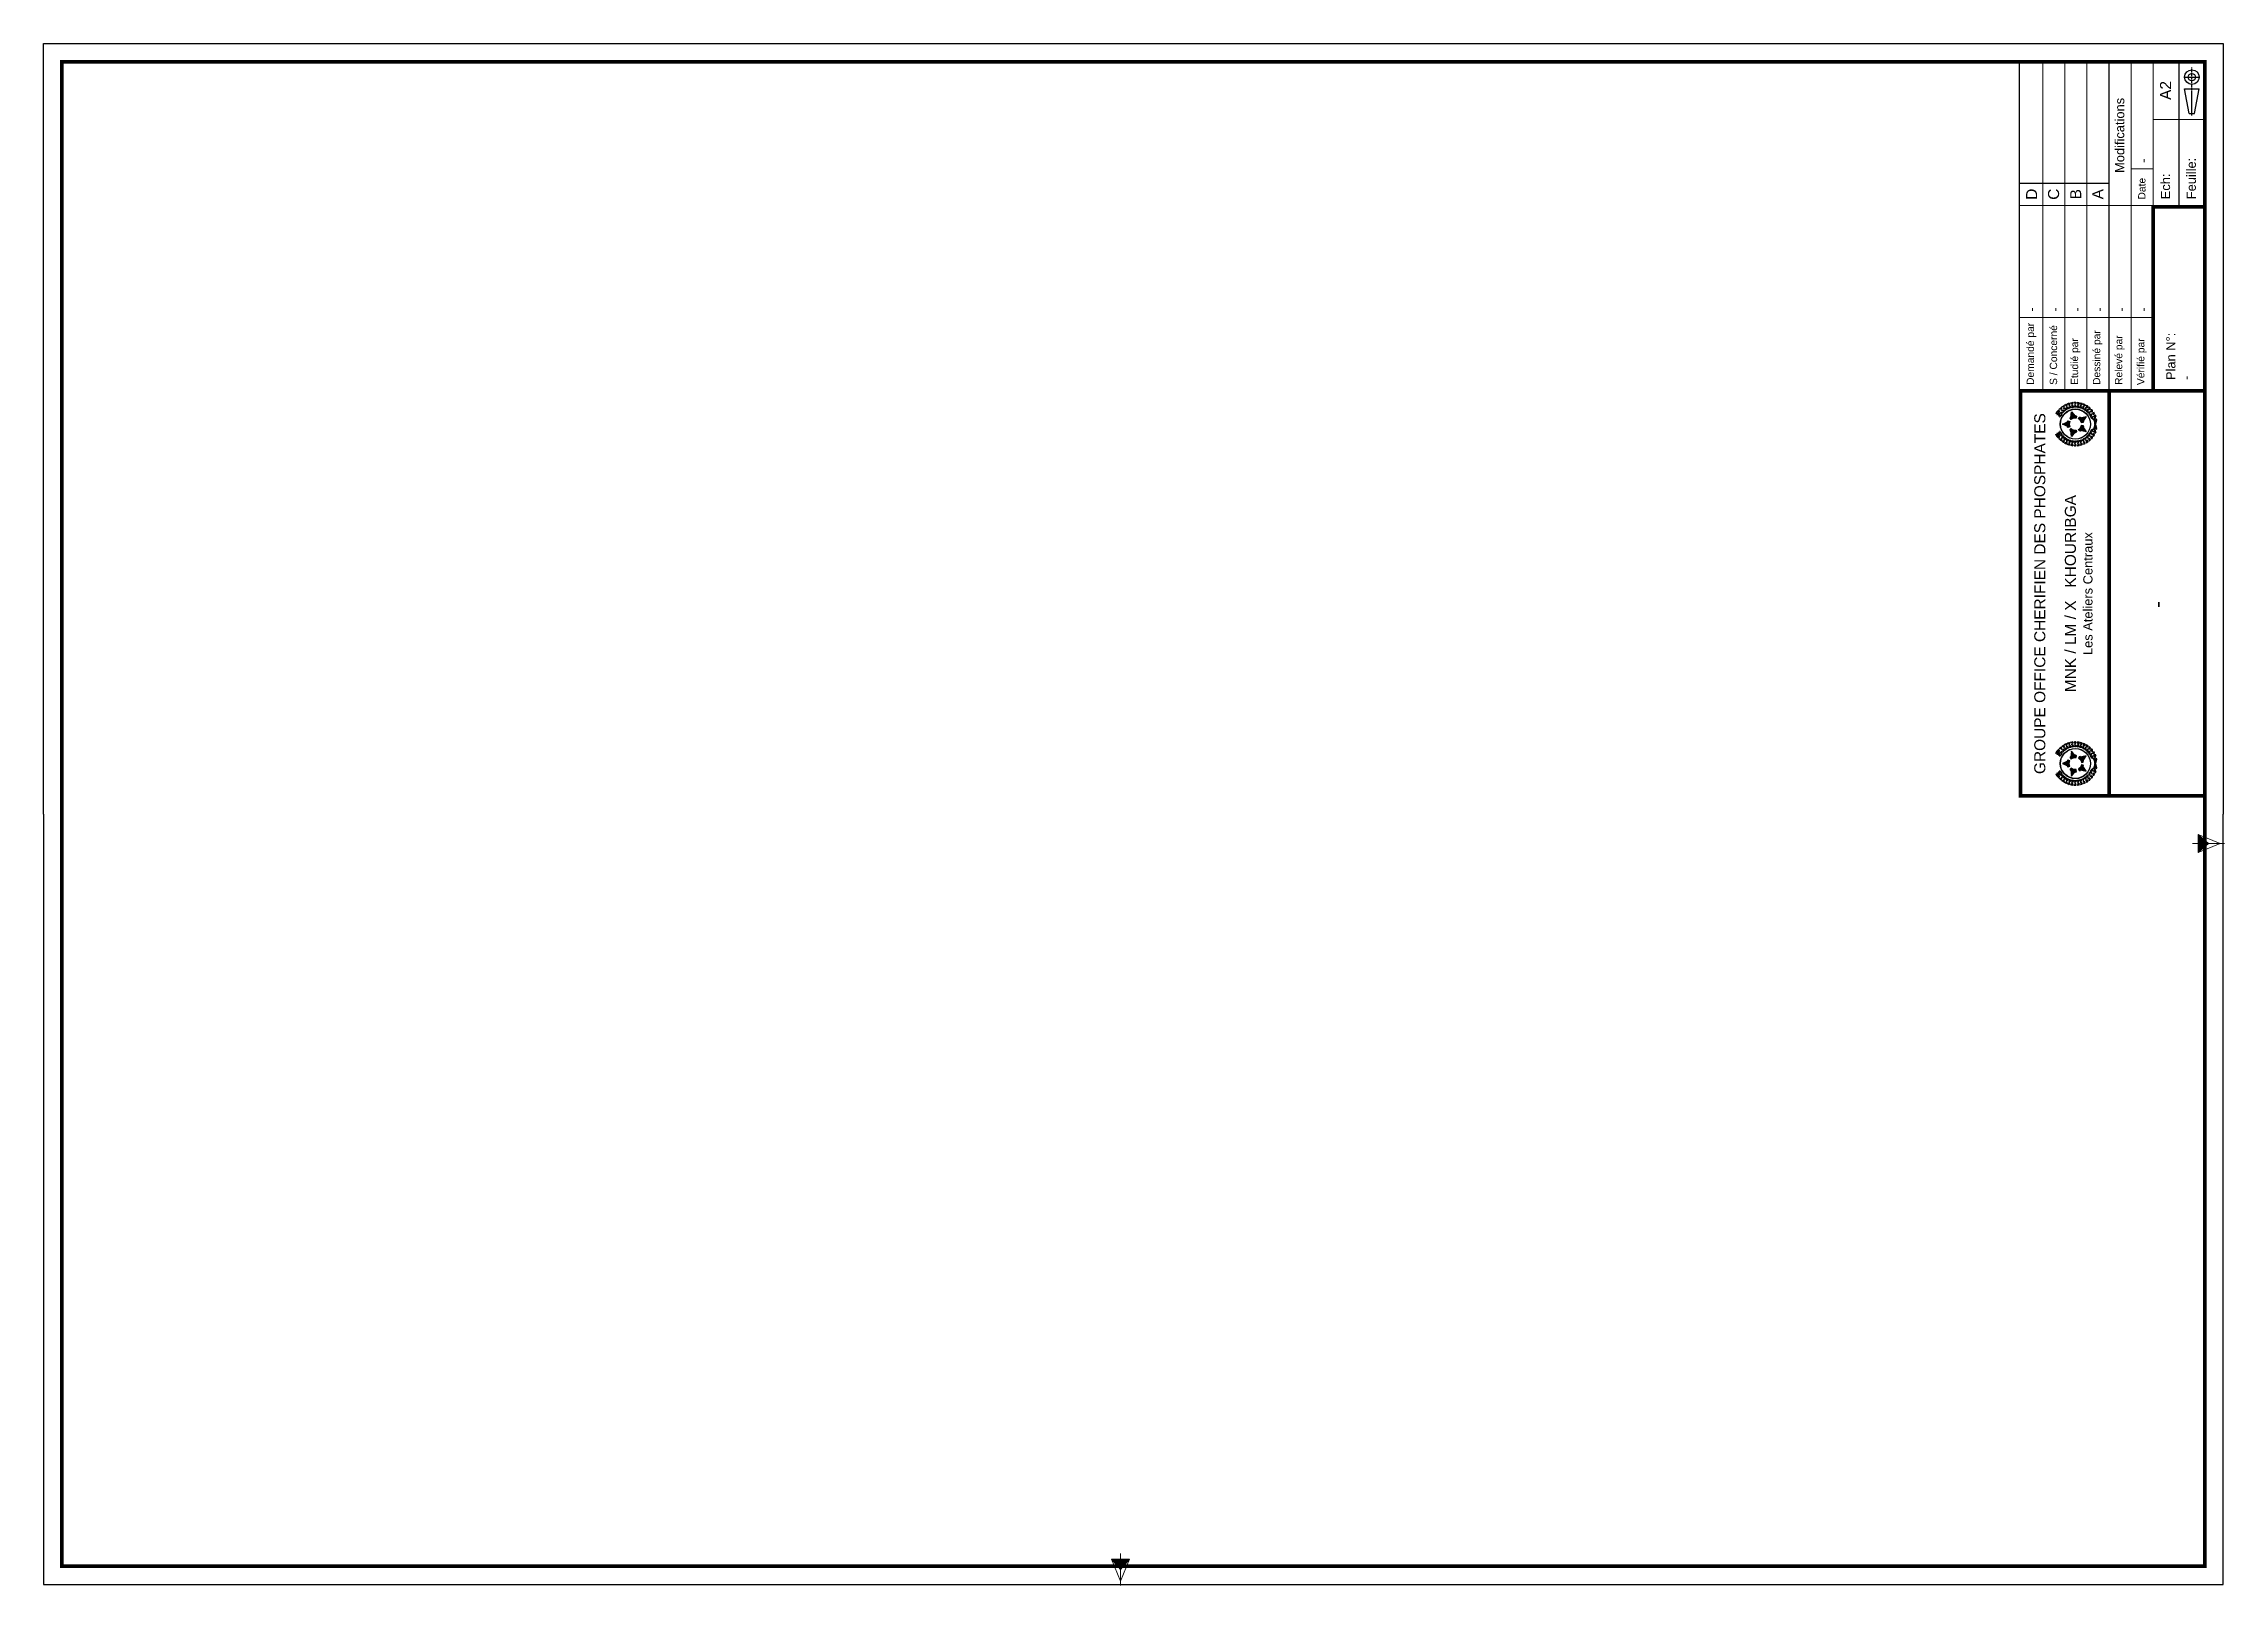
# Paper-space layout 'A2 Horizontal trac' of a CAD drawing. Header units: millimetres. Extents: x -6 to 588, y -6 to 414.
import ezdxf

# ---------------------------------------------------------------- set-up
doc = ezdxf.new("R2010")
doc.units = ezdxf.units.MM
doc.header["$LTSCALE"] = 0.5
doc.linetypes.add('AXES2', pattern=[28.575, 19.05, -3.175, 3.175, -3.175])
doc.layers.add('fenêtre', color=41, linetype='Continuous', lineweight=0)
doc.layers.add('fort', color=7, linetype='Continuous', lineweight=30)
doc.layers.add('format', color=7, linetype='Continuous')
doc.styles.get("Standard").update_dxf_attribs({"font": 'BKANT.TTF'})

psp = doc.layouts.new('A2 Horizontal trac')

# ---------------------------------------------------------------- texts
at = {"layer": 'format', "rotation": 90}
for s, insert, char_height, width, attachment_point in [('{\\fArial|b0|i0|c0|p34;Modifications}', (559.87, 378.96), 2.5084, 20.4122, 4), ('{\\fArial|b0|i0|c0|p34;A2}', (572.35, 398.86), 3.01, 5.4144, 4), ('{\\fArial|b0|i0|c0|p34;-}', (566.25, 381.71), 2.5, 25.7452, 4), ('{\\fArial|b0|i0|c0|p34;Feuille:}', (579.37, 371.79), 2.5084, 35.9373, 4), ('{\\fArial|b0|i0|c0|p34;D}', (535.83, 373.16), 3.01, 4.4008, 5), ('{\\fArial|b0|i0|c0|p34;C}', (541.85, 373.16), 3.01, 4.4008, 5), ('{\\fArial|b0|i0|c0|p34;A}', (553.89, 373.16), 3.01, 4.4008, 5), ('{\\fArial|b0|i0|c0|p34;Date}', (565.89, 371.71), 2, 49.2669, 4), ('{\\fArial|b0|i0|c0|p34;Ech:}', (572.35, 371.79), 2.5084, 35.9373, 4), ('{\\fArial|b0|i0|c0|p34;B}', (547.87, 373.16), 3.01, 4.4008, 5), ('{\\fArial|b0|i0|c0|p34;-}', (535.79, 341.18), 2.5, 27.8406, 4), ('{\\fArial|b0|i0|c0|p34;-}', (542.17, 341.18), 2.5, 27.8406, 4), ('{\\fArial|b0|i0|c0|p34;-}', (548.19, 341.18), 2.5, 27.8406, 4), ('{\\fArial|b0|i0|c0|p34;-}', (554.21, 341.18), 2.5, 27.8406, 4), ('{\\fArial|b0|i0|c0|p34;-}', (560.23, 341.18), 2.5, 27.8406, 4), ('{\\fArial|b0|i0|c0|p34;-}', (566.25, 341.18), 2.5, 27.8406, 4), ('{\\fArial|b0|i0|c0|p34;Demandé par}', (535.79, 321.18), 2, 49.2669, 4), ('{\\fArial|b0|i0|c0|p34;S / Concerné}', (541.81, 321.18), 2, 49.2669, 4), ('{\\fArial|b0|i0|c0|p34;\\H0.79733x;Etudié par}', (547.83, 321.18), 2.5084, 49.2669, 4), ('{\\fArial|b0|i0|c0|p34;\\H0.79733x;Dessiné par}', (553.85, 321.18), 2.5084, 49.2669, 4), ('{\\fArial|b0|i0|c0|p34;\\H0.79733x;Relevé par}', (559.87, 321.18), 2.5084, 49.2669, 4), ('{\\fArial|b0|i0|c0|p34;Vérifié par}', (565.89, 321.14), 2, 49.2669, 4), ('{\\fArial|b0|i0|c0|p34;Plan N°: \\P-}', (575.87, 322.51), 2.5084, 49.2669, 4), ('{\\fArial|b0|i0|c0|p34;GROUPE OFFICE CHERIFIEN DES PHOSPHATES}', (538.1, 264.3), 3.01, 107.9639, 5), ('{\\fArial|b0|i0|c0|p34;MNK / LM / X   KHOURIBGA\\P\\H0.83333x;Les Ateliers Centraux\\H1.2x; }', (548.69, 264.3), 3.01, 107.9639, 5), ('{\\fArial|b0|i0|c0|p34;\\H1.076x;-}', (570.06, 261.34), 3.7161, 107.9639, 5)]:
    psp.add_mtext(s, dxfattribs=dict(at, insert=insert, char_height=char_height, width=width, attachment_point=attachment_point))

# ---------------------------------------------------------------- hatches: boundary and pattern name
at = {"lineweight": 15}
h = psp.add_hatch(color=256, dxfattribs=at)
h.paths.add_polyline_path([(581.22, 193.77), (582.38, 194.77), (582.38, 196.21), (581.22, 196.21)])
h.paths.add_polyline_path([(581.22, 196.21), (582.38, 196.21), (582.38, 197.66), (581.22, 198.65)])
h.paths.add_polyline_path([(584.08, 196.21), (582.38, 197.66), (582.38, 196.21)])
h.paths.add_polyline_path([(584.08, 196.21), (582.38, 196.21), (582.38, 194.77)])
h = psp.add_hatch(color=256, dxfattribs=at)
h.paths.add_polyline_path([(289.95, 1.16), (288.96, 0), (287.51, 0), (287.51, 1.16)])
h.paths.add_polyline_path([(287.51, 1.16), (287.51, 0), (286.06, 0), (285.07, 1.16)])
h.paths.add_polyline_path([(287.51, -1.7), (286.06, 0), (287.51, 0)])
h.paths.add_polyline_path([(287.51, -1.7), (287.51, 0), (288.96, 0)])
at = {"layer": 'format'}
h = psp.add_hatch(color=256, dxfattribs=at)
h.paths.add_polyline_path([(543.39, 314.57), (544.05, 314.52, 0.964376), (543.74, 314.86, -0.024389)])
h.paths.add_polyline_path([(543.89, 314.77, -1), (543.89, 314.6, -1)], flags=16)
h.paths.add_polyline_path([(544.15, 314.2), (544.15, 314.33), (544.02, 314.34), (544.02, 314.2)])
h.paths.add_polyline_path([(544.33, 313.56, -0.024389), (544.64, 313.88, 0.964376), (544.33, 314.22)])
h.paths.add_polyline_path([(544.48, 314.13, -1), (544.48, 313.96, -1)], flags=16)
h.paths.add_polyline_path([(544.69, 315.04, 0.964376), (544.43, 315.41, -0.024389), (544.05, 315.17)])
h.paths.add_polyline_path([(544.55, 315.31, -1), (544.55, 315.13, -1)], flags=16)
h.paths.add_polyline_path([(544.63, 314.85), (544.61, 314.72), (544.74, 314.7), (544.76, 314.83)])
h.paths.add_polyline_path([(544.82, 314.04, -0.024389), (545.18, 314.31, 0.964376), (544.93, 314.69)])
h.paths.add_polyline_path([(545.05, 314.58, -1), (545.05, 314.41, -1)], flags=16)
h = psp.add_hatch(color=256, dxfattribs=at)
h.paths.add_polyline_path([(544.79, 315.68), (545.4, 315.45, 0.964376), (545.2, 315.85, -0.024389)])
h.paths.add_polyline_path([(545.29, 315.73, -1), (545.29, 315.56, -1)], flags=16)
h.paths.add_polyline_path([(545.44, 315.23), (545.32, 315.28), (545.28, 315.15), (545.4, 315.11)])
h.paths.add_polyline_path([(545.78, 314.66, 0.964376), (545.58, 315.07), (545.38, 314.44, -0.024389)])
h.paths.add_polyline_path([(545.67, 314.95, -1), (545.67, 314.77, -1)], flags=16)
h.paths.add_polyline_path([(545.59, 316.07), (546.16, 315.75, 0.964376), (546.03, 316.18, -0.024389)])
h.paths.add_polyline_path([(546.09, 316.05, -1), (546.09, 315.87, -1)], flags=16)
h.paths.add_polyline_path([(546.06, 315.59), (546, 315.47), (546.12, 315.41), (546.18, 315.53)])
h.paths.add_polyline_path([(546, 314.76, -0.024389), (546.42, 314.91, 0.964376), (546.29, 315.34)])
h.paths.add_polyline_path([(546.35, 315.21, -1), (546.35, 315.04, -1)], flags=16)
h = psp.add_hatch(color=256, dxfattribs=at)
h.paths.add_polyline_path([(546.96, 315.93, 0.964376), (546.9, 316.38, -0.024389), (546.45, 316.33)])
h.paths.add_polyline_path([(546.92, 316.24, -1), (546.92, 316.06, -1)], flags=16)
h.paths.add_polyline_path([(546.84, 315.79), (546.76, 315.68), (546.87, 315.6), (546.94, 315.71)])
h.paths.add_polyline_path([(546.65, 314.98, -0.024389), (547.09, 315.06, 0.964376), (547.03, 315.51)])
h.paths.add_polyline_path([(547.05, 315.37, -1), (547.05, 315.2, -1)], flags=16)
h = psp.add_hatch(color=256, dxfattribs=at)
h.paths.add_polyline_path([(547.78, 315.99, 0.964376), (547.78, 316.44, -0.024389), (547.33, 316.46)])
h.paths.add_polyline_path([(547.77, 316.3, -1), (547.77, 316.13, -1)], flags=16)
h.paths.add_polyline_path([(547.64, 315.68), (547.73, 315.78), (547.63, 315.87), (547.54, 315.78)])
h.paths.add_polyline_path([(547.78, 315.12, 0.964376), (547.78, 315.57), (547.33, 315.09, -0.024389)])
h.paths.add_polyline_path([(547.77, 315.43, -1), (547.77, 315.26, -1)], flags=16)
h.paths.add_polyline_path([(548.47, 315.06, 0.964376), (548.54, 315.51), (548.02, 315.11, -0.024389)])
h.paths.add_polyline_path([(548.5, 315.38, -1), (548.5, 315.2, -1)], flags=16)
h.paths.add_polyline_path([(548.52, 315.73), (548.44, 315.83), (548.33, 315.75), (548.41, 315.65)])
h.paths.add_polyline_path([(548.6, 315.93, 0.964376), (548.67, 316.38, -0.024389), (548.23, 316.47)])
h.paths.add_polyline_path([(548.63, 316.24, -1), (548.63, 316.07, -1)], flags=16)
h = psp.add_hatch(color=256, dxfattribs=at)
h.paths.add_polyline_path([(549.4, 315.75, 0.964376), (549.53, 316.18, -0.024389), (549.11, 316.33)])
h.paths.add_polyline_path([(549.46, 316.05, -1), (549.46, 315.88, -1)], flags=16)
h.paths.add_polyline_path([(549.11, 315.61), (549.17, 315.5), (549.29, 315.56), (549.23, 315.68)])
h.paths.add_polyline_path([(548.71, 315.02, -0.024389), (549.14, 314.91, 0.964376), (549.28, 315.34)])
h.paths.add_polyline_path([(549.2, 315.22, -1), (549.2, 315.04, -1)], flags=16)
h.paths.add_polyline_path([(549.79, 314.66, 0.964376), (549.98, 315.07), (549.37, 314.83, -0.024389)])
h.paths.add_polyline_path([(549.88, 314.95, 1), (549.88, 314.78, 1)], flags=16)
h.paths.add_polyline_path([(550.17, 315.45, 0.964376), (550.36, 315.85, -0.024389), (549.97, 316.07)])
h.paths.add_polyline_path([(550.26, 315.74, -1), (550.26, 315.57, -1)], flags=16)
h.paths.add_polyline_path([(549.98, 315.4), (549.86, 315.36), (549.9, 315.23), (550.03, 315.28)])
h = psp.add_hatch(color=256, dxfattribs=at)
h.paths.add_polyline_path([(550.38, 314.31, 0.964376), (550.64, 314.69), (550, 314.55, -0.024389)])
h.paths.add_polyline_path([(550.5, 314.59, -1), (550.5, 314.42, -1)], flags=16)
h.paths.add_polyline_path([(550.56, 314.99), (550.58, 314.86), (550.71, 314.89), (550.69, 315.02)])
h.paths.add_polyline_path([(550.88, 315.04, 0.964376), (551.13, 315.41, -0.024389), (550.77, 315.68)])
h.paths.add_polyline_path([(551, 315.14, -1), (551, 315.31, -1)], flags=16)
h.paths.add_polyline_path([(551.51, 315.18), (551.52, 314.52, 0.964376), (551.83, 314.86, -0.024389)])
h.paths.add_polyline_path([(551.67, 314.61, -1), (551.67, 314.78, -1)], flags=16)
h.paths.add_polyline_path([(551.34, 314.4), (551.33, 314.54), (551.2, 314.53), (551.2, 314.4)])
h.paths.add_polyline_path([(550.92, 313.88, 0.964376), (551.23, 314.22), (550.58, 314.17, -0.024389)])
h.paths.add_polyline_path([(551.07, 314.14, -1), (551.07, 313.97, -1)], flags=16)
h.paths.add_polyline_path([(551.1, 313.72, -0.024389), (551.39, 313.38, 0.964376), (551.75, 313.66)])
h.paths.add_polyline_path([(551.56, 313.61, -1), (551.56, 313.44, -1)], flags=16)
h.paths.add_polyline_path([(551.88, 313.83), (551.89, 313.96), (551.76, 313.98), (551.75, 313.84)])
h.paths.add_polyline_path([(552.08, 313.92, 0.964376), (552.43, 314.2, -0.024389), (552.17, 314.57)])
h.paths.add_polyline_path([(552.25, 313.98, -1), (552.25, 314.16, -1)], flags=16)
h.paths.add_polyline_path([(552.36, 313.31), (552.23, 313.34), (552.2, 313.22), (552.33, 313.18)])
h.paths.add_polyline_path([(551.78, 312.81, 0.964376), (552.17, 313.03), (551.54, 313.19, -0.024389)])
h.paths.add_polyline_path([(551.97, 313.01, -1), (551.97, 312.84, -1)], flags=16)
h.paths.add_polyline_path([(552.93, 313.47, -0.024389), (552.72, 313.87), (552.54, 313.24, 0.964376)])
h.paths.add_polyline_path([(552.73, 313.45, -1), (552.73, 313.28, -1)], flags=16)
h.paths.add_polyline_path([(552.68, 312.48), (552.73, 312.6), (552.61, 312.65), (552.56, 312.53)])
h = psp.add_hatch(color=256, dxfattribs=at)
edge = h.paths.add_edge_path()
edge.add_arc((543.23, 314.01), 0.258, 328.91751, 477.00033, ccw=False)
edge.add_spline(control_points=[(543.45, 313.88), (543.43, 313.86), (543.37, 313.81), (543.24, 313.83), (543.09, 313.87), (542.9, 313.88), (542.81, 313.8), (542.77, 313.77)], knot_values=[0, 0, 0, 0, 0.093088, 0.215883, 0.368388, 0.585165, 0.721177, 0.721177, 0.721177, 0.721177], degree=3, periodic=0)
edge.add_arc((547.08, 310.74), 5.27, 504.84693, 511.16657)
edge.add_arc((542.44, 313.3), 0.0315, 153.88876, 320.32477, ccw=False)
edge.add_arc((547.78, 310.5), 6.06, 505.84987, 512.31993, ccw=False)
edge.add_arc((543.78, 313.2), 1.24, 482.70255, 505.37075, ccw=False)
h.paths.add_polyline_path([(543.23, 313.92, 1), (543.23, 314.1, 1)], flags=16)
h = psp.add_hatch(color=256, dxfattribs=at)
edge = h.paths.add_edge_path()
edge.add_arc((546.96, 311.03), 4.71, 149.57858, 153.49466)
edge.add_arc((542.77, 313.11), 0.0315, 150.73469, 341.88013)
edge.add_arc((546.74, 310.98), 4.47, 147.4587, 151.68741, ccw=False)
edge.add_arc((543.12, 313.26), 0.196, 67.61946, 138.19724, ccw=False)
edge.add_line((543.19, 313.44), (543.17, 313.25))
edge.add_arc((543.22, 313.23), 0.0557, 159.40382, 203.71221)
edge.add_line((543.17, 313.21), (542.98, 312.96))
edge.add_arc((543, 312.94), 0.0277, 143.4738, 323.4738)
edge.add_line((543.03, 312.93), (543.21, 313.18))
edge.add_arc((543.22, 313.23), 0.0557, 263.23538, 307.54377)
edge.add_line((543.25, 313.19), (543.42, 313.27))
edge.add_arc((543.27, 313.14), 0.196, -31.24965, 39.32813, ccw=False)
edge.add_arc((540.04, 315.95), 4.47, 315.26018, 319.48889, ccw=False)
edge.add_arc((543.23, 312.77), 0.0315, 125.06746, 316.2129)
edge.add_arc((540.01, 316.17), 4.71, 313.45293, 317.36901)
edge.add_arc((543.45, 313.01), 0.0502, 317.36901, 342.11162)
edge.add_arc((542.9, 313.19), 0.62, 342.11162, 382.7698)
edge.add_arc((543.33, 313.39), 0.15, 16.93706, 90.01054)
edge.add_arc((543.27, 312.92), 0.62, 84.17779, 124.83598)
edge.add_arc((542.94, 313.39), 0.0502, 124.83598, 149.57858)
edge = h.paths.add_edge_path(flags=16)
edge.add_arc((543.24, 313.26), 0.0205, 233.4738, 313.78884)
edge.add_line((543.25, 313.24), (543.38, 313.3))
edge.add_arc((543.36, 313.35), 0.0502, 294.49651, 315.72408)
edge.add_arc((543.33, 313.38), 0.0958, 315.72408, 513.25285)
edge.add_arc((543.28, 313.4), 0.0401, 153.25285, 172.45108)
edge.add_line((543.24, 313.41), (543.22, 313.27))
edge.add_arc((543.24, 313.26), 0.0205, 153.15875, 233.4738)
edge = h.paths.add_edge_path(flags=16)
edge.add_arc((543.36, 313.34), 0.0401, 294.49651, 313.69475)
h = psp.add_hatch(color=256, dxfattribs=at)
edge = h.paths.add_edge_path()
edge.add_arc((543.96, 313.47), 0.258, 335.54724, 498.03009)
edge.add_spline(control_points=[(543.77, 313.65), (543.75, 313.62), (543.72, 313.55), (543.78, 313.43), (543.86, 313.29), (543.93, 313.12), (543.88, 313.01), (543.87, 312.96)], knot_values=[0, 0, 0, 0, 0.093088, 0.215883, 0.368388, 0.585165, 0.721177, 0.721177, 0.721177, 0.721177], degree=3, periodic=0)
edge.add_arc((539.71, 316.2), 5.27, 315.78102, 322.10066, ccw=False)
edge.add_arc((543.51, 312.51), 0.0315, 146.62283, 313.05883)
edge.add_arc((539.27, 316.8), 6.06, 314.62767, 321.09773)
edge.add_arc((543.02, 313.76), 1.24, 321.57685, 341.24946)
h.paths.add_polyline_path([(543.96, 313.56, -1), (543.96, 313.39, -1)], flags=16)
h = psp.add_hatch(color=256, dxfattribs=at)
edge = h.paths.add_edge_path(flags=16)
edge.add_arc((547.78, 310.5), 4.07, 0, 360)
edge = h.paths.add_edge_path()
edge.add_arc((547.78, 310.5), 4.12, 0, 360)
h = psp.add_hatch(color=256, dxfattribs=at)
h.paths.add_polyline_path([(545.54, 311.21), (545.74, 311.12), (544.22, 310.5), (545.74, 309.87), (545.54, 309.78), (545.84, 309.6), (546.27, 309.8, -0.22124), (546.27, 311.2), (545.84, 311.4)])
h.paths.add_polyline_path([(545.65, 311.22), (545.86, 311.12), (544.35, 310.5), (545.86, 309.88), (545.65, 309.78), (545.85, 309.65), (546.21, 309.82, -0.205947), (546.21, 311.18), (545.85, 311.34)], flags=16)
h = psp.add_hatch(color=256, dxfattribs=at)
h.paths.add_polyline_path([(544.35, 310.5), (545.86, 311.12), (545.65, 311.22), (545.85, 311.34), (546.21, 311.18, 0.205947), (546.21, 309.82), (545.85, 309.65), (545.65, 309.78), (545.86, 309.88)])
h.paths.add_polyline_path([(546.72, 307.23), (546.6, 308.87), (546.44, 308.69), (546.38, 308.92), (546.65, 309.21, 0.205947), (547.94, 308.79), (547.99, 308.4), (547.81, 308.25), (547.78, 308.48)])
h.paths.add_polyline_path([(548.97, 308.87), (549.08, 308.66), (548.85, 308.68), (548.66, 309.02, 0.205947), (549.46, 310.12), (549.84, 310.04), (549.93, 309.83), (549.7, 309.87), (550.56, 308.48)])
h.paths.add_polyline_path([(549.46, 310.88, 0.205947), (548.66, 311.97), (548.85, 312.32), (549.08, 312.34), (548.97, 312.13), (550.56, 312.52), (549.7, 311.12), (549.93, 311.17), (549.84, 310.95)])
h.paths.add_polyline_path([(546.65, 311.79), (546.38, 312.08), (546.44, 312.3), (546.6, 312.13), (546.72, 313.76), (547.78, 312.51), (547.81, 312.75), (547.99, 312.6), (547.94, 312.21, 0.205947)])
h = psp.add_hatch(color=256, dxfattribs=at)
h.paths.add_polyline_path([(546.68, 313.89), (546.56, 312.25), (546.41, 312.41), (546.33, 312.06), (546.65, 311.72, -0.22124), (547.98, 312.15), (548.04, 312.62), (547.77, 312.85), (547.74, 312.63)])
h.paths.add_polyline_path([(547.78, 312.51), (547.81, 312.75), (547.99, 312.6), (547.94, 312.21, 0.205947), (546.65, 311.79), (546.38, 312.08), (546.44, 312.3), (546.6, 312.13), (546.72, 313.76)], flags=16)
h = psp.add_hatch(color=256, dxfattribs=at)
h.paths.add_polyline_path([(546.41, 308.59), (546.56, 308.75), (546.68, 307.11), (547.74, 308.36), (547.77, 308.15), (548.04, 308.38), (547.98, 308.85, -0.22124), (546.65, 309.28), (546.33, 308.93)])
h.paths.add_polyline_path([(546.44, 308.69), (546.6, 308.87), (546.72, 307.23), (547.78, 308.48), (547.81, 308.25), (547.99, 308.4), (547.94, 308.79, -0.205947), (546.65, 309.21), (546.38, 308.92)], flags=16)
h = psp.add_hatch(color=256, dxfattribs=at)
h.paths.add_polyline_path([(550.01, 311.24), (549.8, 311.19), (550.67, 312.59), (549.07, 312.2), (549.17, 312.39), (548.82, 312.37), (548.59, 311.95, -0.22124), (549.42, 310.82), (549.88, 310.91)])
h.paths.add_polyline_path([(549.93, 311.17), (549.7, 311.12), (550.56, 312.52), (548.97, 312.13), (549.08, 312.34), (548.85, 312.32), (548.66, 311.97, -0.205947), (549.46, 310.88), (549.84, 310.95)], flags=16)
h = psp.add_hatch(color=256, dxfattribs=at)
h.paths.add_polyline_path([(549.17, 308.6), (549.07, 308.79), (550.67, 308.4), (549.8, 309.8), (550.01, 309.76), (549.88, 310.09), (549.42, 310.18, -0.22124), (548.59, 309.04), (548.82, 308.63)])
h.paths.add_polyline_path([(549.08, 308.66), (548.97, 308.87), (550.56, 308.48), (549.7, 309.87), (549.93, 309.83), (549.84, 310.04), (549.46, 310.12, -0.205947), (548.66, 309.02), (548.85, 308.68)], flags=16)
h = psp.add_hatch(color=256, dxfattribs=at)
h.paths.add_polyline_path([(552.32, 312.05, -0.337357), (552.08, 312.19, 0.024389), (551.9, 312.6), (552.5, 312.35, -0.473101)])
h.paths.add_polyline_path([(552.38, 312.28, -1), (552.2, 312.28, -1)], flags=16)
h.paths.add_polyline_path([(553.32, 312.67, -0.470085), (553.14, 312.37, -0.340107), (552.89, 312.5), (553.17, 313.1, 0.024389)])
h.paths.add_polyline_path([(553.19, 312.59, -1), (553.02, 312.59, -1)], flags=16)
for points in [[(552.87, 311.83, 0.39618), (553.23, 312.41, -0.11456), (553.14, 312.37, -0.799068), (552.42, 312.09, -0.11456), (552.32, 312.05, 0.331621)], [(552.32, 308.94, -0.11456), (552.42, 308.91, -0.799068), (553.14, 308.63, -0.11456), (553.23, 308.59, 0.39618), (552.87, 309.17, 0.331621)], [(553.13, 310.57, -0.000158), (553.12, 310.5), (553.2, 310.5, 0.000158), (553.21, 310.57, 0.227057), (553.57, 311.95, 0.270244)], [(553.13, 310.43, 0.000158), (553.12, 310.5), (553.2, 310.5, -0.000158), (553.21, 310.43, -0.227057), (553.57, 309.05, -0.270244)], [(552.32, 219.54, 0.11456), (552.42, 219.58, 0.799068), (553.14, 219.86, 0.11456), (553.23, 219.9, -0.39618), (552.87, 219.32, -0.331621)], [(552.87, 216.65, -0.39618), (553.23, 216.08, 0.11456), (553.14, 216.11, 0.799068), (552.42, 216.4, 0.11456), (552.32, 216.43, -0.331621)], [(553.13, 218.06, -0.000158), (553.12, 217.99), (553.2, 217.99, 0.000158), (553.21, 218.06, 0.227057), (553.57, 219.43, 0.270244)], [(553.13, 217.92, 0.000158), (553.12, 217.99), (553.2, 217.99, -0.000158), (553.21, 217.92, -0.227057), (553.57, 216.54, -0.270244)]]:
    psp.add_hatch(color=256, dxfattribs=at).paths.add_polyline_path(points)
h = psp.add_hatch(color=256, dxfattribs=at)
edge = h.paths.add_edge_path()
edge.add_ellipse((552.95, 311.66), major_axis=(-0.188, -0.059), ratio=0.608909, start_angle=96.03632, end_angle=280.31625, ccw=False)
edge.add_ellipse((552.95, 311.66), major_axis=(-0.188, -0.059), ratio=0.608909, start_angle=-79.68375, end_angle=96.03632, ccw=False)
h = psp.add_hatch(color=256, dxfattribs=at)
edge = h.paths.add_edge_path()
edge.add_ellipse((552.95, 309.33), major_axis=(-0.188, 0.059), ratio=0.608909, start_angle=263.96368, end_angle=439.68375, ccw=False)
edge.add_ellipse((552.95, 309.33), major_axis=(-0.188, 0.059), ratio=0.608909, start_angle=79.68375, end_angle=263.96368, ccw=False)
h = psp.add_hatch(color=256, dxfattribs=at)
edge = h.paths.add_edge_path()
edge.add_arc((441.86, 290.74), 113, 370.72226, 370.75714, ccw=False)
edge.add_ellipse((552.95, 311.66), major_axis=(-0.188, -0.059), ratio=0.608909, start_angle=255.51309, end_angle=280.31625, ccw=False)
edge.add_arc((441.96, 290.85), 112.97, 370.68131, 370.71888)
edge.add_arc((552.74, 312.31), 0.497, 284.89679, 294.74081, ccw=False)
h = psp.add_hatch(color=256, dxfattribs=at)
edge = h.paths.add_edge_path()
edge.add_ellipse((552.95, 309.33), major_axis=(-0.188, 0.059), ratio=0.608909, start_angle=79.68375, end_angle=104.48691, ccw=False)
edge.add_arc((441.86, 330.26), 113, 349.24286, 349.27774, ccw=False)
edge.add_arc((552.74, 308.68), 0.497, 425.25919, 435.10321, ccw=False)
edge.add_arc((441.96, 330.15), 112.97, 349.28112, 349.31869)
h = psp.add_hatch(color=256, dxfattribs=at)
edge = h.paths.add_edge_path()
edge.add_ellipse((552.95, 311.66), major_axis=(-0.188, -0.059), ratio=0.608909, start_angle=71.28472, end_angle=96.03632)
edge.add_arc((441.96, 290.85), 112.97, 370.01669, 370.56109, ccw=False)
edge.add_line((553.2, 310.5), (553.12, 310.5))
edge.add_arc((441.86, 290.74), 113, 370.06997, 370.60403)
h = psp.add_hatch(color=256, dxfattribs=at)
edge = h.paths.add_edge_path()
edge.add_ellipse((552.95, 309.33), major_axis=(-0.188, 0.059), ratio=0.608909, start_angle=263.96368, end_angle=288.71528, ccw=False)
edge.add_arc((441.96, 330.15), 112.97, 349.43891, 349.98331)
edge.add_line((553.2, 310.5), (553.12, 310.5))
edge.add_arc((441.86, 330.26), 113, 349.39597, 349.93003, ccw=False)
h = psp.add_hatch(color=256, dxfattribs=at)
edge = h.paths.add_edge_path()
edge.add_arc((547.78, 310.5), 6.06, 567.68007, 574.15013, ccw=False)
edge.add_arc((542.44, 307.7), 0.0315, 399.67523, 566.11124, ccw=False)
edge.add_arc((547.08, 310.26), 5.27, 568.83343, 575.15307)
edge.add_spline(control_points=[(542.77, 307.22), (542.81, 307.19), (542.9, 307.11), (543.09, 307.13), (543.24, 307.17), (543.37, 307.19), (543.43, 307.14), (543.45, 307.12)], knot_values=[0, 0, 0, 0, 0.136012, 0.352789, 0.505294, 0.628089, 0.721177, 0.721177, 0.721177, 0.721177], degree=3, periodic=0)
edge.add_arc((543.23, 306.99), 0.258, 242.99967, 391.08249, ccw=False)
edge.add_arc((543.78, 307.8), 1.24, 574.62925, 597.29745, ccw=False)
h.paths.add_polyline_path([(543.23, 306.9, 1), (543.23, 307.07, 1)], flags=16)
h = psp.add_hatch(color=256, dxfattribs=at)
edge = h.paths.add_edge_path()
edge.add_arc((546.96, 309.97), 4.71, 206.50534, 210.42142)
edge.add_arc((542.94, 307.61), 0.0502, 210.42142, 235.16402)
edge.add_arc((543.27, 308.08), 0.62, 235.16402, 275.82221)
edge.add_arc((543.33, 307.61), 0.15, 269.98946, 343.06294)
edge.add_arc((542.9, 307.81), 0.62, 337.2302, 377.88838)
edge.add_arc((543.45, 307.98), 0.0502, 17.88838, 42.63099)
edge.add_arc((540.01, 304.82), 4.71, 42.63099, 46.54707)
edge.add_arc((543.23, 308.22), 0.0315, 43.7871, 234.93254)
edge.add_arc((540.04, 305.05), 4.47, 40.51111, 44.73982, ccw=False)
edge.add_arc((543.27, 307.85), 0.196, -39.32813, 31.24965, ccw=False)
edge.add_line((543.42, 307.73), (543.25, 307.81))
edge.add_arc((543.22, 307.76), 0.0557, 52.45623, 96.76462)
edge.add_line((543.21, 307.82), (543.03, 308.07))
edge.add_arc((543, 308.05), 0.0277, 36.5262, 216.5262)
edge.add_line((542.98, 308.04), (543.17, 307.78))
edge.add_arc((543.22, 307.76), 0.0557, 156.28779, 200.59618)
edge.add_line((543.17, 307.74), (543.19, 307.56))
edge.add_arc((543.12, 307.74), 0.196, 221.80276, 292.38054, ccw=False)
edge.add_arc((546.74, 310.01), 4.47, 208.31259, 212.5413, ccw=False)
edge.add_arc((542.77, 307.88), 0.0315, 18.11987, 209.26531)
edge = h.paths.add_edge_path(flags=16)
edge.add_arc((543.24, 307.74), 0.0205, 46.21116, 126.5262)
edge.add_arc((543.24, 307.74), 0.0205, 126.5262, 206.84125)
edge.add_line((543.22, 307.73), (543.24, 307.59))
edge.add_arc((543.28, 307.59), 0.0401, 187.54892, 206.74715)
edge.add_arc((543.33, 307.62), 0.0958, 206.74715, 404.27592)
edge.add_arc((543.36, 307.65), 0.0502, 44.27592, 65.50349)
edge.add_line((543.38, 307.7), (543.25, 307.75))
edge = h.paths.add_edge_path(flags=16)
edge.add_arc((543.36, 307.66), 0.0401, 46.30525, 65.50349)
h = psp.add_hatch(color=256, dxfattribs=at)
h.paths.add_polyline_path([(543.74, 306.14, 0.964376), (544.05, 306.47), (543.39, 306.43, -0.024389)])
h.paths.add_polyline_path([(543.89, 306.4, -1), (543.89, 306.22, -1)], flags=16)
h.paths.add_polyline_path([(544.02, 306.79), (544.02, 306.66), (544.15, 306.66), (544.15, 306.79)])
h.paths.add_polyline_path([(544.33, 306.78, 0.964376), (544.64, 307.11, -0.024389), (544.33, 307.43)])
h.paths.add_polyline_path([(544.48, 307.04, -1), (544.48, 306.87, -1)], flags=16)
h.paths.add_polyline_path([(544.05, 305.82, -0.024389), (544.43, 305.59, 0.964376), (544.69, 305.96)])
h.paths.add_polyline_path([(544.55, 305.86, -1), (544.55, 305.69, -1)], flags=16)
h.paths.add_polyline_path([(544.76, 306.16), (544.74, 306.29), (544.61, 306.27), (544.63, 306.14)])
h.paths.add_polyline_path([(544.93, 306.31, 0.964376), (545.18, 306.68, -0.024389), (544.82, 306.95)])
h.paths.add_polyline_path([(545.05, 306.59, -1), (545.05, 306.41, -1)], flags=16)
h = psp.add_hatch(color=256, dxfattribs=at)
edge = h.paths.add_edge_path()
edge.add_arc((539.27, 304.19), 6.06, 398.90227, 405.37233)
edge.add_arc((543.51, 308.49), 0.0315, 406.94117, 573.37717)
edge.add_arc((539.71, 304.79), 5.27, 397.89934, 404.21898, ccw=False)
edge.add_spline(control_points=[(543.87, 308.03), (543.88, 307.99), (543.93, 307.88), (543.86, 307.7), (543.78, 307.57), (543.72, 307.45), (543.75, 307.38), (543.77, 307.35)], knot_values=[0, 0, 0, 0, 0.136012, 0.352789, 0.505294, 0.628089, 0.721177, 0.721177, 0.721177, 0.721177], degree=3, periodic=0)
edge.add_arc((543.96, 307.52), 0.258, 221.96991, 384.45276)
edge.add_arc((543.02, 307.23), 1.24, 378.75054, 398.42315)
h.paths.add_polyline_path([(543.96, 307.44, -1), (543.96, 307.61, -1)], flags=16)
h = psp.add_hatch(color=256, dxfattribs=at)
h.paths.add_polyline_path([(545.2, 305.14, 0.964376), (545.4, 305.55), (544.79, 305.32, -0.024389)])
h.paths.add_polyline_path([(545.29, 305.44, -1), (545.29, 305.26, -1)], flags=16)
h.paths.add_polyline_path([(545.4, 305.89), (545.28, 305.85), (545.32, 305.72), (545.44, 305.76)])
h.paths.add_polyline_path([(545.38, 306.55), (545.58, 305.93, 0.964376), (545.78, 306.34, -0.024389)])
h.paths.add_polyline_path([(545.67, 306.22, -1), (545.67, 306.05, -1)], flags=16)
h.paths.add_polyline_path([(546.03, 304.82, 0.964376), (546.16, 305.25), (545.59, 304.93, -0.024389)])
h.paths.add_polyline_path([(546.09, 305.12, -1), (546.09, 304.95, -1)], flags=16)
h.paths.add_polyline_path([(546.18, 305.47), (546.12, 305.59), (546, 305.53), (546.06, 305.41)])
h.paths.add_polyline_path([(546.29, 305.65, 0.964376), (546.42, 306.08, -0.024389), (546, 306.24)])
h.paths.add_polyline_path([(546.35, 305.96, -1), (546.35, 305.78, -1)], flags=16)
h = psp.add_hatch(color=256, dxfattribs=at)
h.paths.add_polyline_path([(546.45, 304.66, -0.024389), (546.9, 304.62, 0.964376), (546.96, 305.07)])
h.paths.add_polyline_path([(546.92, 304.93, -1), (546.92, 304.76, -1)], flags=16)
h.paths.add_polyline_path([(546.94, 305.28), (546.87, 305.39), (546.76, 305.31), (546.84, 305.21)])
h.paths.add_polyline_path([(547.03, 305.48, 0.964376), (547.09, 305.93, -0.024389), (546.65, 306.02)])
h.paths.add_polyline_path([(547.05, 305.8, -1), (547.05, 305.62, -1)], flags=16)
h = psp.add_hatch(color=256, dxfattribs=at)
h.paths.add_polyline_path([(547.33, 304.53, -0.024389), (547.78, 304.55, 0.964376), (547.78, 305.01)])
h.paths.add_polyline_path([(547.77, 304.87, -1), (547.77, 304.69, -1)], flags=16)
h.paths.add_polyline_path([(547.54, 305.22), (547.63, 305.12), (547.73, 305.22), (547.64, 305.31)])
h.paths.add_polyline_path([(547.33, 305.9), (547.78, 305.43, 0.964376), (547.78, 305.88, -0.024389)])
h.paths.add_polyline_path([(547.77, 305.74, -1), (547.77, 305.57, -1)], flags=16)
h.paths.add_polyline_path([(548.02, 305.89), (548.54, 305.48, 0.964376), (548.47, 305.93, -0.024389)])
h.paths.add_polyline_path([(548.5, 305.79, -1), (548.5, 305.62, -1)], flags=16)
h.paths.add_polyline_path([(548.41, 305.35), (548.33, 305.24), (548.44, 305.16), (548.52, 305.27)])
h.paths.add_polyline_path([(548.23, 304.53, -0.024389), (548.67, 304.62, 0.964376), (548.6, 305.07)])
h.paths.add_polyline_path([(548.63, 304.93, -1), (548.63, 304.76, -1)], flags=16)
h = psp.add_hatch(color=256, dxfattribs=at)
h.paths.add_polyline_path([(549.11, 304.66, -0.024389), (549.53, 304.82, 0.964376), (549.4, 305.25)])
h.paths.add_polyline_path([(549.46, 305.12, -1), (549.46, 304.94, -1)], flags=16)
h.paths.add_polyline_path([(549.23, 305.32), (549.29, 305.44), (549.17, 305.5), (549.11, 305.38)])
h.paths.add_polyline_path([(549.28, 305.65, 0.964376), (549.14, 306.08, -0.024389), (548.71, 305.97)])
h.paths.add_polyline_path([(549.2, 305.95, -1), (549.2, 305.78, -1)], flags=16)
h.paths.add_polyline_path([(549.37, 306.16), (549.98, 305.93, 0.964376), (549.79, 306.34, -0.024389)])
h.paths.add_polyline_path([(549.88, 306.22, 1), (549.88, 306.04, 1)], flags=16)
h.paths.add_polyline_path([(549.97, 304.93, -0.024389), (550.36, 305.14, 0.964376), (550.17, 305.55)])
h.paths.add_polyline_path([(550.26, 305.43, -1), (550.26, 305.26, -1)], flags=16)
h.paths.add_polyline_path([(550.03, 305.72), (549.9, 305.76), (549.86, 305.64), (549.98, 305.59)])
h = psp.add_hatch(color=256, dxfattribs=at)
h.paths.add_polyline_path([(550, 306.45), (550.64, 306.31, 0.964376), (550.38, 306.68, -0.024389)])
h.paths.add_polyline_path([(550.5, 306.58, -1), (550.5, 306.4, -1)], flags=16)
h.paths.add_polyline_path([(550.69, 305.97), (550.71, 306.11), (550.58, 306.13), (550.56, 306)])
h.paths.add_polyline_path([(550.77, 305.31, -0.024389), (551.13, 305.59, 0.964376), (550.88, 305.96)])
h.paths.add_polyline_path([(551, 305.86, -1), (551, 305.68, -1)], flags=16)
h.paths.add_polyline_path([(551.83, 306.14, 0.964376), (551.52, 306.47), (551.51, 305.82, -0.024389)])
h.paths.add_polyline_path([(551.67, 306.39, -1), (551.67, 306.21, -1)], flags=16)
h.paths.add_polyline_path([(551.2, 306.6), (551.2, 306.47), (551.33, 306.46), (551.34, 306.59)])
h.paths.add_polyline_path([(550.58, 306.82), (551.23, 306.78, 0.964376), (550.92, 307.11, -0.024389)])
h.paths.add_polyline_path([(551.07, 307.03, -1), (551.07, 306.85, -1)], flags=16)
h.paths.add_polyline_path([(551.75, 307.34, 0.964376), (551.39, 307.62, -0.024389), (551.1, 307.28)])
h.paths.add_polyline_path([(551.56, 307.56, -1), (551.56, 307.38, -1)], flags=16)
h.paths.add_polyline_path([(551.75, 307.15), (551.76, 307.02), (551.89, 307.03), (551.88, 307.16)])
h.paths.add_polyline_path([(552.17, 306.43, -0.024389), (552.43, 306.79, 0.964376), (552.08, 307.07)])
h.paths.add_polyline_path([(552.25, 307.01, -1), (552.25, 306.84, -1)], flags=16)
h.paths.add_polyline_path([(552.33, 307.81), (552.2, 307.78), (552.23, 307.65), (552.36, 307.68)])
h.paths.add_polyline_path([(551.54, 307.81), (552.17, 307.96, 0.964376), (551.78, 308.19, -0.024389)])
h.paths.add_polyline_path([(551.97, 308.16, -1), (551.97, 307.98, -1)], flags=16)
h.paths.add_polyline_path([(552.54, 307.75), (552.72, 307.13, -0.024389), (552.93, 307.53, 0.964376)])
h.paths.add_polyline_path([(552.73, 307.72, -1), (552.73, 307.54, -1)], flags=16)
h.paths.add_polyline_path([(552.56, 308.47), (552.61, 308.35), (552.73, 308.4), (552.68, 308.52)])
h = psp.add_hatch(color=256, dxfattribs=at)
h.paths.add_polyline_path([(552.32, 308.94, -0.473101), (552.5, 308.65), (551.9, 308.4, 0.024389), (552.08, 308.81, -0.337357)])
h.paths.add_polyline_path([(552.29, 308.63, 1), (552.29, 308.81, 1)], flags=16)
h.paths.add_polyline_path([(553.14, 308.63, -0.470085), (553.32, 308.33, 0.024389), (553.17, 307.9), (552.89, 308.49, -0.340107)])
h.paths.add_polyline_path([(553.1, 308.31, -1), (553.1, 308.49, -1)], flags=16)
h = psp.add_hatch(color=256, dxfattribs=at)
edge = h.paths.add_edge_path()
edge.add_arc((547.78, 217.99), 6.06, 145.84987, 152.31993)
edge.add_arc((542.44, 220.79), 0.0315, 153.88876, 320.32477)
edge.add_arc((547.08, 218.23), 5.27, 144.84693, 151.16657, ccw=False)
edge.add_spline(control_points=[(542.77, 221.26), (542.81, 221.29), (542.9, 221.37), (543.09, 221.36), (543.24, 221.32), (543.37, 221.29), (543.43, 221.34), (543.45, 221.37)], knot_values=[0, 0, 0, 0, 0.136012, 0.352789, 0.505294, 0.628089, 0.721177, 0.721177, 0.721177, 0.721177], degree=3, periodic=0)
edge.add_arc((543.23, 221.5), 0.258, 328.91751, 477.00033)
edge.add_arc((543.78, 220.69), 1.24, 122.70255, 145.37075)
h.paths.add_polyline_path([(543.23, 221.59, -1), (543.23, 221.41, -1)], flags=16)
h = psp.add_hatch(color=256, dxfattribs=at)
edge = h.paths.add_edge_path()
edge.add_arc((546.96, 218.51), 4.71, 149.57858, 153.49466)
edge.add_arc((542.77, 220.6), 0.0315, 150.73469, 341.88013)
edge.add_arc((546.74, 218.47), 4.47, 147.4587, 151.68741, ccw=False)
edge.add_arc((543.12, 220.75), 0.196, 67.61946, 138.19724, ccw=False)
edge.add_line((543.19, 220.93), (543.17, 220.74))
edge.add_arc((543.22, 220.72), 0.0557, 159.40382, 203.71221)
edge.add_line((543.17, 220.7), (542.98, 220.45))
edge.add_arc((543, 220.43), 0.0277, 143.4738, 323.4738)
edge.add_line((543.03, 220.42), (543.21, 220.67))
edge.add_arc((543.22, 220.72), 0.0557, 263.23538, 307.54377)
edge.add_line((543.25, 220.68), (543.42, 220.76))
edge.add_arc((543.27, 220.63), 0.196, -31.24965, 39.32813, ccw=False)
edge.add_arc((540.04, 223.43), 4.47, 315.26018, 319.48889, ccw=False)
edge.add_arc((543.23, 220.26), 0.0315, 125.06746, 316.2129)
edge.add_arc((540.01, 223.66), 4.71, 313.45293, 317.36901)
edge.add_arc((543.45, 220.5), 0.0502, 317.36901, 342.11162)
edge.add_arc((542.9, 220.68), 0.62, 342.11162, 382.7698)
edge.add_arc((543.33, 220.87), 0.15, 16.93706, 90.01054)
edge.add_arc((543.27, 220.41), 0.62, 84.17779, 124.83598)
edge.add_arc((542.94, 220.88), 0.0502, 124.83598, 149.57858)
edge = h.paths.add_edge_path(flags=16)
edge.add_arc((543.24, 220.75), 0.0205, 233.4738, 313.78884)
edge.add_line((543.25, 220.73), (543.38, 220.79))
edge.add_arc((543.36, 220.84), 0.0502, 294.49651, 315.72408)
edge.add_arc((543.33, 220.87), 0.0958, 315.72408, 513.25285)
edge.add_arc((543.28, 220.89), 0.0401, 153.25285, 172.45108)
edge.add_line((543.24, 220.9), (543.22, 220.75))
edge.add_arc((543.24, 220.75), 0.0205, 153.15875, 233.4738)
edge = h.paths.add_edge_path(flags=16)
edge.add_arc((543.36, 220.83), 0.0401, 294.49651, 313.69475)
h = psp.add_hatch(color=256, dxfattribs=at)
h.paths.add_polyline_path([(543.74, 222.34, -0.964376), (544.05, 222.01), (543.39, 222.05, 0.024389)])
h.paths.add_polyline_path([(543.89, 222.09, 1), (543.89, 222.26, 1)], flags=16)
h.paths.add_polyline_path([(544.02, 221.69), (544.02, 221.83), (544.15, 221.82), (544.15, 221.69)])
h.paths.add_polyline_path([(544.33, 221.7, -0.964376), (544.64, 221.37, 0.024389), (544.33, 221.05)])
h.paths.add_polyline_path([(544.48, 221.45, 1), (544.48, 221.62, 1)], flags=16)
h.paths.add_polyline_path([(544.05, 222.66, 0.024389), (544.43, 222.9, -0.964376), (544.69, 222.52)])
h.paths.add_polyline_path([(544.55, 222.62, 1), (544.55, 222.79, 1)], flags=16)
h.paths.add_polyline_path([(544.76, 222.32), (544.74, 222.19), (544.61, 222.21), (544.63, 222.34)])
h.paths.add_polyline_path([(544.93, 222.18, -0.964376), (545.18, 221.8, 0.024389), (544.82, 221.53)])
h.paths.add_polyline_path([(545.05, 221.9, 1), (545.05, 222.07, 1)], flags=16)
h = psp.add_hatch(color=256, dxfattribs=at)
edge = h.paths.add_edge_path()
edge.add_arc((539.27, 224.29), 6.06, 314.62767, 321.09773, ccw=False)
edge.add_arc((543.51, 220), 0.0315, 146.62283, 313.05883, ccw=False)
edge.add_arc((539.71, 223.69), 5.27, 315.78102, 322.10066)
edge.add_spline(control_points=[(543.87, 220.45), (543.88, 220.5), (543.93, 220.61), (543.86, 220.78), (543.78, 220.91), (543.72, 221.04), (543.75, 221.1), (543.77, 221.13)], knot_values=[0, 0, 0, 0, 0.136012, 0.352789, 0.505294, 0.628089, 0.721177, 0.721177, 0.721177, 0.721177], degree=3, periodic=0)
edge.add_arc((543.96, 220.96), 0.258, 335.54724, 498.03009, ccw=False)
edge.add_arc((543.02, 221.25), 1.24, 321.57685, 341.24946, ccw=False)
h.paths.add_polyline_path([(543.96, 221.05, 1), (543.96, 220.87, 1)], flags=16)
h = psp.add_hatch(color=256, dxfattribs=at)
edge = h.paths.add_edge_path(flags=16)
edge.add_arc((547.78, 217.99), 4.07, 0, 360)
edge = h.paths.add_edge_path()
edge.add_arc((547.78, 217.99), 4.12, 0, 360)
h = psp.add_hatch(color=256, dxfattribs=at)
h.paths.add_polyline_path([(544.35, 217.99), (545.86, 217.37), (545.65, 217.27), (545.85, 217.14), (546.21, 217.31, -0.205947), (546.21, 218.66), (545.85, 218.83), (545.65, 218.71), (545.86, 218.61)])
h.paths.add_polyline_path([(546.72, 221.25), (546.6, 219.62), (546.44, 219.79), (546.38, 219.57), (546.65, 219.28, -0.205947), (547.94, 219.69), (547.99, 220.09), (547.81, 220.24), (547.78, 220)])
h.paths.add_polyline_path([(548.97, 219.62), (549.08, 219.82), (548.85, 219.81), (548.66, 219.46, -0.205947), (549.46, 218.36), (549.84, 218.44), (549.93, 218.66), (549.7, 218.61), (550.56, 220.01)])
h.paths.add_polyline_path([(549.46, 217.61, -0.205947), (548.66, 216.51), (548.85, 216.17), (549.08, 216.15), (548.97, 216.36), (550.56, 215.97), (549.7, 217.36), (549.93, 217.32), (549.84, 217.53)])
h.paths.add_polyline_path([(546.65, 216.7), (546.38, 216.41), (546.44, 216.18), (546.6, 216.35), (546.72, 214.72), (547.78, 215.97), (547.81, 215.74), (547.99, 215.89), (547.94, 216.28, -0.205947)])
h = psp.add_hatch(color=256, dxfattribs=at)
h.paths.add_polyline_path([(545.2, 223.34, -0.964376), (545.4, 222.93), (544.79, 223.17, 0.024389)])
h.paths.add_polyline_path([(545.29, 223.05, 1), (545.29, 223.22, 1)], flags=16)
h.paths.add_polyline_path([(545.4, 222.6), (545.28, 222.64), (545.32, 222.76), (545.44, 222.72)])
h.paths.add_polyline_path([(545.38, 221.93), (545.58, 222.56, -0.964376), (545.78, 222.15, 0.024389)])
h.paths.add_polyline_path([(545.67, 222.26, 1), (545.67, 222.44, 1)], flags=16)
h.paths.add_polyline_path([(546.03, 223.67, -0.964376), (546.16, 223.23), (545.59, 223.56, 0.024389)])
h.paths.add_polyline_path([(546.09, 223.36, 1), (546.09, 223.54, 1)], flags=16)
h.paths.add_polyline_path([(546.18, 223.02), (546.12, 222.9), (546, 222.96), (546.06, 223.08)])
h.paths.add_polyline_path([(546.29, 222.83, -0.964376), (546.42, 222.4, 0.024389), (546, 222.25)])
h.paths.add_polyline_path([(546.35, 222.53, 1), (546.35, 222.7, 1)], flags=16)
h = psp.add_hatch(color=256, dxfattribs=at)
h.paths.add_polyline_path([(546.41, 219.89), (546.56, 219.74), (546.68, 221.38), (547.74, 220.12), (547.77, 220.34), (548.04, 220.11), (547.98, 219.64, 0.22124), (546.65, 219.21), (546.33, 219.55)])
h.paths.add_polyline_path([(546.44, 219.79), (546.6, 219.62), (546.72, 221.25), (547.78, 220), (547.81, 220.24), (547.99, 220.09), (547.94, 219.69, 0.205947), (546.65, 219.28), (546.38, 219.57)], flags=16)
h = psp.add_hatch(color=256, dxfattribs=at)
h.paths.add_polyline_path([(546.45, 223.82, 0.024389), (546.9, 223.87, -0.964376), (546.96, 223.42)])
h.paths.add_polyline_path([(546.92, 223.55, 1), (546.92, 223.73, 1)], flags=16)
h.paths.add_polyline_path([(546.94, 223.2), (546.87, 223.09), (546.76, 223.17), (546.84, 223.28)])
h.paths.add_polyline_path([(547.03, 223, -0.964376), (547.09, 222.55, 0.024389), (546.65, 222.46)])
h.paths.add_polyline_path([(547.05, 222.69, 1), (547.05, 222.86, 1)], flags=16)
h = psp.add_hatch(color=256, dxfattribs=at)
h.paths.add_polyline_path([(547.33, 223.95, 0.024389), (547.78, 223.93, -0.964376), (547.78, 223.48)])
h.paths.add_polyline_path([(547.77, 223.62, 1), (547.77, 223.79, 1)], flags=16)
h.paths.add_polyline_path([(547.54, 223.26), (547.63, 223.36), (547.73, 223.27), (547.64, 223.17)])
h.paths.add_polyline_path([(547.33, 222.58), (547.78, 223.06, -0.964376), (547.78, 222.61, 0.024389)])
h.paths.add_polyline_path([(547.77, 222.74, 1), (547.77, 222.92, 1)], flags=16)
h.paths.add_polyline_path([(548.02, 222.6), (548.54, 223, -0.964376), (548.47, 222.55, 0.024389)])
h.paths.add_polyline_path([(548.5, 222.69, 1), (548.5, 222.87, 1)], flags=16)
h.paths.add_polyline_path([(548.41, 223.14), (548.33, 223.24), (548.44, 223.32), (548.52, 223.22)])
h.paths.add_polyline_path([(548.23, 223.95, 0.024389), (548.67, 223.87, -0.964376), (548.6, 223.42)])
h.paths.add_polyline_path([(548.63, 223.56, 1), (548.63, 223.73, 1)], flags=16)
h = psp.add_hatch(color=256, dxfattribs=at)
h.paths.add_polyline_path([(549.17, 219.88), (549.07, 219.69), (550.67, 220.08), (549.8, 218.68), (550.01, 218.72), (549.88, 218.4), (549.42, 218.31, 0.22124), (548.59, 219.44), (548.82, 219.86)])
h.paths.add_polyline_path([(549.08, 219.82), (548.97, 219.62), (550.56, 220.01), (549.7, 218.61), (549.93, 218.66), (549.84, 218.44), (549.46, 218.36, 0.205947), (548.66, 219.46), (548.85, 219.81)], flags=16)
h = psp.add_hatch(color=256, dxfattribs=at)
h.paths.add_polyline_path([(549.11, 223.82, 0.024389), (549.53, 223.67, -0.964376), (549.4, 223.23)])
h.paths.add_polyline_path([(549.46, 223.37, 1), (549.46, 223.54, 1)], flags=16)
h.paths.add_polyline_path([(549.23, 223.17), (549.29, 223.05), (549.17, 222.98), (549.11, 223.1)])
h.paths.add_polyline_path([(549.28, 222.83, -0.964376), (549.14, 222.4, 0.024389), (548.71, 222.51)])
h.paths.add_polyline_path([(549.2, 222.53, 1), (549.2, 222.71, 1)], flags=16)
h.paths.add_polyline_path([(549.37, 222.32), (549.98, 222.56, -0.964376), (549.79, 222.15, 0.024389)])
h.paths.add_polyline_path([(549.88, 222.27, -1), (549.88, 222.44, -1)], flags=16)
h.paths.add_polyline_path([(549.97, 223.56, 0.024389), (550.36, 223.34, -0.964376), (550.17, 222.93)])
h.paths.add_polyline_path([(550.26, 223.06, 1), (550.26, 223.23, 1)], flags=16)
h.paths.add_polyline_path([(550.03, 222.77), (549.9, 222.72), (549.86, 222.85), (549.98, 222.89)])
h = psp.add_hatch(color=256, dxfattribs=at)
h.paths.add_polyline_path([(550, 222.04), (550.64, 222.18, -0.964376), (550.38, 221.8, 0.024389)])
h.paths.add_polyline_path([(550.5, 221.91, 1), (550.5, 222.08, 1)], flags=16)
h.paths.add_polyline_path([(550.69, 222.51), (550.71, 222.38), (550.58, 222.35), (550.56, 222.48)])
h.paths.add_polyline_path([(550.77, 223.17, 0.024389), (551.13, 222.9, -0.964376), (550.88, 222.52)])
h.paths.add_polyline_path([(551, 222.63, 1), (551, 222.8, 1)], flags=16)
h.paths.add_polyline_path([(551.83, 222.34, -0.964376), (551.52, 222.01), (551.51, 222.67, 0.024389)])
h.paths.add_polyline_path([(551.67, 222.1, 1), (551.67, 222.27, 1)], flags=16)
h.paths.add_polyline_path([(551.2, 221.89), (551.2, 222.02), (551.33, 222.03), (551.34, 221.89)])
h.paths.add_polyline_path([(550.58, 221.66), (551.23, 221.7, -0.964376), (550.92, 221.37, 0.024389)])
h.paths.add_polyline_path([(551.07, 221.46, 1), (551.07, 221.63, 1)], flags=16)
h.paths.add_polyline_path([(551.75, 221.15, -0.964376), (551.39, 220.87, 0.024389), (551.1, 221.2)])
h.paths.add_polyline_path([(551.56, 220.93, 1), (551.56, 221.1, 1)], flags=16)
h.paths.add_polyline_path([(551.75, 221.33), (551.76, 221.47), (551.89, 221.45), (551.88, 221.32)])
h.paths.add_polyline_path([(552.17, 222.06, 0.024389), (552.43, 221.69, -0.964376), (552.08, 221.41)])
h.paths.add_polyline_path([(552.25, 221.47, 1), (552.25, 221.65, 1)], flags=16)
h.paths.add_polyline_path([(552.33, 220.67), (552.2, 220.7), (552.23, 220.83), (552.36, 220.8)])
h.paths.add_polyline_path([(551.54, 220.67), (552.17, 220.52, -0.964376), (551.78, 220.3, 0.024389)])
h.paths.add_polyline_path([(551.97, 220.33, 1), (551.97, 220.5, 1)], flags=16)
h.paths.add_polyline_path([(552.54, 220.73), (552.72, 221.36, 0.024389), (552.93, 220.96, -0.964376)])
h.paths.add_polyline_path([(552.73, 220.77, 1), (552.73, 220.94, 1)], flags=16)
h.paths.add_polyline_path([(552.56, 220.02), (552.61, 220.14), (552.73, 220.09), (552.68, 219.96)])
h = psp.add_hatch(color=256, dxfattribs=at)
h.paths.add_polyline_path([(552.32, 219.54, 0.473101), (552.5, 219.84), (551.9, 220.08, -0.024389), (552.08, 219.67, 0.337357)])
h.paths.add_polyline_path([(552.29, 219.85, -1), (552.29, 219.68, -1)], flags=16)
h.paths.add_polyline_path([(553.14, 219.86, 0.470085), (553.32, 220.16, -0.024389), (553.17, 220.59), (552.89, 219.99, 0.340107)])
h.paths.add_polyline_path([(553.1, 220.17, 1), (553.1, 220, 1)], flags=16)
h = psp.add_hatch(color=256, dxfattribs=at)
edge = h.paths.add_edge_path()
edge.add_arc((543.23, 214.47), 0.258, 242.99967, 391.08249)
edge.add_spline(control_points=[(543.45, 214.61), (543.43, 214.63), (543.37, 214.68), (543.24, 214.66), (543.09, 214.62), (542.9, 214.6), (542.81, 214.68), (542.77, 214.71)], knot_values=[0, 0, 0, 0, 0.093088, 0.215883, 0.368388, 0.585165, 0.721177, 0.721177, 0.721177, 0.721177], degree=3, periodic=0)
edge.add_arc((547.08, 217.74), 5.27, 208.83343, 215.15307, ccw=False)
edge.add_arc((542.44, 215.18), 0.0315, 399.67523, 566.11124)
edge.add_arc((547.78, 217.99), 6.06, 207.68007, 214.15013)
edge.add_arc((543.78, 215.29), 1.24, 214.62925, 237.29745)
h.paths.add_polyline_path([(543.23, 214.56, -1), (543.23, 214.39, -1)], flags=16)
h = psp.add_hatch(color=256, dxfattribs=at)
edge = h.paths.add_edge_path()
edge.add_arc((546.96, 217.46), 4.71, 206.50534, 210.42142)
edge.add_arc((542.94, 215.1), 0.0502, 210.42142, 235.16402)
edge.add_arc((543.27, 215.57), 0.62, 235.16402, 275.82221)
edge.add_arc((543.33, 215.1), 0.15, 269.98946, 343.06294)
edge.add_arc((542.9, 215.29), 0.62, 337.2302, 377.88838)
edge.add_arc((543.45, 215.47), 0.0502, 17.88838, 42.63099)
edge.add_arc((540.01, 212.31), 4.71, 42.63099, 46.54707)
edge.add_arc((543.23, 215.71), 0.0315, 43.7871, 234.93254)
edge.add_arc((540.04, 212.54), 4.47, 40.51111, 44.73982, ccw=False)
edge.add_arc((543.27, 215.34), 0.196, -39.32813, 31.24965, ccw=False)
edge.add_line((543.42, 215.22), (543.25, 215.29))
edge.add_arc((543.22, 215.25), 0.0557, 52.45623, 96.76462)
edge.add_line((543.21, 215.31), (543.03, 215.56))
edge.add_arc((543, 215.54), 0.0277, 36.5262, 216.5262)
edge.add_line((542.98, 215.52), (543.17, 215.27))
edge.add_arc((543.22, 215.25), 0.0557, 156.28779, 200.59618)
edge.add_line((543.17, 215.23), (543.19, 215.05))
edge.add_arc((543.12, 215.23), 0.196, 221.80276, 292.38054, ccw=False)
edge.add_arc((546.74, 217.5), 4.47, 208.31259, 212.5413, ccw=False)
edge.add_arc((542.77, 215.37), 0.0315, 18.11987, 209.26531)
edge = h.paths.add_edge_path(flags=16)
edge.add_arc((543.24, 215.23), 0.0205, 46.21116, 126.5262)
edge.add_arc((543.24, 215.23), 0.0205, 126.5262, 206.84125)
edge.add_line((543.22, 215.22), (543.24, 215.08))
edge.add_arc((543.28, 215.08), 0.0401, 187.54892, 206.74715)
edge.add_arc((543.33, 215.11), 0.0958, 206.74715, 404.27592)
edge.add_arc((543.36, 215.14), 0.0502, 44.27592, 65.50349)
edge.add_line((543.38, 215.18), (543.25, 215.24))
edge = h.paths.add_edge_path(flags=16)
edge.add_arc((543.36, 215.15), 0.0401, 46.30525, 65.50349)
h = psp.add_hatch(color=256, dxfattribs=at)
h.paths.add_polyline_path([(543.39, 213.92), (544.05, 213.96, -0.964376), (543.74, 213.63, 0.024389)])
h.paths.add_polyline_path([(543.89, 213.71, 1), (543.89, 213.89, 1)], flags=16)
h.paths.add_polyline_path([(544.15, 214.28), (544.15, 214.15), (544.02, 214.15), (544.02, 214.28)])
h.paths.add_polyline_path([(544.33, 214.92, 0.024389), (544.64, 214.6, -0.964376), (544.33, 214.27)])
h.paths.add_polyline_path([(544.48, 214.35, 1), (544.48, 214.53, 1)], flags=16)
h.paths.add_polyline_path([(544.69, 213.45, -0.964376), (544.43, 213.07, 0.024389), (544.05, 213.31)])
h.paths.add_polyline_path([(544.55, 213.18, 1), (544.55, 213.35, 1)], flags=16)
h.paths.add_polyline_path([(544.63, 213.63), (544.61, 213.76), (544.74, 213.78), (544.76, 213.65)])
h.paths.add_polyline_path([(544.82, 214.44, 0.024389), (545.18, 214.17, -0.964376), (544.93, 213.8)])
h.paths.add_polyline_path([(545.05, 213.9, 1), (545.05, 214.08, 1)], flags=16)
h = psp.add_hatch(color=256, dxfattribs=at)
edge = h.paths.add_edge_path()
edge.add_arc((543.96, 215.01), 0.258, 221.96991, 384.45276, ccw=False)
edge.add_spline(control_points=[(543.77, 214.84), (543.75, 214.87), (543.72, 214.94), (543.78, 215.06), (543.86, 215.19), (543.93, 215.37), (543.88, 215.48), (543.87, 215.52)], knot_values=[0, 0, 0, 0, 0.093088, 0.215883, 0.368388, 0.585165, 0.721177, 0.721177, 0.721177, 0.721177], degree=3, periodic=0)
edge.add_arc((539.71, 212.28), 5.27, 397.89934, 404.21898)
edge.add_arc((543.51, 215.98), 0.0315, 406.94117, 573.37717, ccw=False)
edge.add_arc((539.27, 211.68), 6.06, 398.90227, 405.37233, ccw=False)
edge.add_arc((543.02, 214.72), 1.24, 378.75054, 398.42315, ccw=False)
h.paths.add_polyline_path([(543.96, 214.93, 1), (543.96, 215.1, 1)], flags=16)
h = psp.add_hatch(color=256, dxfattribs=at)
h.paths.add_polyline_path([(545.54, 217.27), (545.74, 217.36), (544.22, 217.99), (545.74, 218.61), (545.54, 218.7), (545.84, 218.89), (546.27, 218.69, 0.22124), (546.27, 217.28), (545.84, 217.08)])
h.paths.add_polyline_path([(545.65, 217.27), (545.86, 217.37), (544.35, 217.99), (545.86, 218.61), (545.65, 218.71), (545.85, 218.83), (546.21, 218.66, 0.205947), (546.21, 217.31), (545.85, 217.14)], flags=16)
h = psp.add_hatch(color=256, dxfattribs=at)
h.paths.add_polyline_path([(544.79, 212.81), (545.4, 213.04, -0.964376), (545.2, 212.63, 0.024389)])
h.paths.add_polyline_path([(545.29, 212.75, 1), (545.29, 212.92, 1)], flags=16)
h.paths.add_polyline_path([(545.44, 213.25), (545.32, 213.21), (545.28, 213.34), (545.4, 213.38)])
h.paths.add_polyline_path([(545.78, 213.83, -0.964376), (545.58, 213.42), (545.38, 214.04, 0.024389)])
h.paths.add_polyline_path([(545.67, 213.54, 1), (545.67, 213.71, 1)], flags=16)
h.paths.add_polyline_path([(545.59, 212.42), (546.16, 212.74, -0.964376), (546.03, 212.31, 0.024389)])
h.paths.add_polyline_path([(546.09, 212.44, 1), (546.09, 212.61, 1)], flags=16)
h.paths.add_polyline_path([(546.06, 212.9), (546, 213.01), (546.12, 213.07), (546.18, 212.96)])
h.paths.add_polyline_path([(546, 213.73, 0.024389), (546.42, 213.57, -0.964376), (546.29, 213.14)])
h.paths.add_polyline_path([(546.35, 213.27, 1), (546.35, 213.45, 1)], flags=16)
h = psp.add_hatch(color=256, dxfattribs=at)
h.paths.add_polyline_path([(546.68, 214.59), (546.56, 216.24), (546.41, 216.08), (546.33, 216.42), (546.65, 216.77, 0.22124), (547.98, 216.33), (548.04, 215.86), (547.77, 215.64), (547.74, 215.85)])
h.paths.add_polyline_path([(547.78, 215.97), (547.81, 215.74), (547.99, 215.89), (547.94, 216.28, -0.205947), (546.65, 216.7), (546.38, 216.41), (546.44, 216.18), (546.6, 216.35), (546.72, 214.72)], flags=16)
h = psp.add_hatch(color=256, dxfattribs=at)
h.paths.add_polyline_path([(550.01, 217.25), (549.8, 217.29), (550.67, 215.89), (549.07, 216.28), (549.17, 216.09), (548.82, 216.12), (548.59, 216.53, 0.22124), (549.42, 217.67), (549.88, 217.58)])
h.paths.add_polyline_path([(549.93, 217.32), (549.7, 217.36), (550.56, 215.97), (548.97, 216.36), (549.08, 216.15), (548.85, 216.17), (548.66, 216.51, 0.205947), (549.46, 217.61), (549.84, 217.53)], flags=16)
h = psp.add_hatch(color=256, dxfattribs=at)
h.paths.add_polyline_path([(550.38, 214.17, -0.964376), (550.64, 213.8), (550, 213.94, 0.024389)])
h.paths.add_polyline_path([(550.5, 213.89, 1), (550.5, 214.07, 1)], flags=16)
h.paths.add_polyline_path([(550.56, 213.49), (550.58, 213.62), (550.71, 213.59), (550.69, 213.46)])
h.paths.add_polyline_path([(550.88, 213.45, -0.964376), (551.13, 213.07, 0.024389), (550.77, 212.8)])
h.paths.add_polyline_path([(551, 213.34, 1), (551, 213.17, 1)], flags=16)
h.paths.add_polyline_path([(551.51, 213.31), (551.52, 213.96, -0.964376), (551.83, 213.63, 0.024389)])
h.paths.add_polyline_path([(551.67, 213.88, 1), (551.67, 213.7, 1)], flags=16)
h.paths.add_polyline_path([(551.34, 214.08), (551.33, 213.95), (551.2, 213.95), (551.2, 214.09)])
h.paths.add_polyline_path([(550.92, 214.6, -0.964376), (551.23, 214.27), (550.58, 214.31, 0.024389)])
h.paths.add_polyline_path([(551.07, 214.34, 1), (551.07, 214.52, 1)], flags=16)
h.paths.add_polyline_path([(551.1, 214.77, 0.024389), (551.39, 215.11, -0.964376), (551.75, 214.82)])
h.paths.add_polyline_path([(551.56, 214.87, 1), (551.56, 215.05, 1)], flags=16)
h.paths.add_polyline_path([(551.88, 214.65), (551.89, 214.52), (551.76, 214.51), (551.75, 214.64)])
h.paths.add_polyline_path([(552.08, 214.56, -0.964376), (552.43, 214.28, 0.024389), (552.17, 213.91)])
h.paths.add_polyline_path([(552.25, 214.5, 1), (552.25, 214.33, 1)], flags=16)
h.paths.add_polyline_path([(552.36, 215.17), (552.23, 215.14), (552.2, 215.27), (552.33, 215.3)])
h.paths.add_polyline_path([(551.78, 215.68, -0.964376), (552.17, 215.45), (551.54, 215.3, 0.024389)])
h.paths.add_polyline_path([(551.97, 215.47, 1), (551.97, 215.64, 1)], flags=16)
h.paths.add_polyline_path([(552.93, 215.01, 0.024389), (552.72, 214.61), (552.54, 215.24, -0.964376)])
h.paths.add_polyline_path([(552.73, 215.03, 1), (552.73, 215.21, 1)], flags=16)
h.paths.add_polyline_path([(552.68, 216.01), (552.73, 215.89), (552.61, 215.83), (552.56, 215.96)])
h = psp.add_hatch(color=256, dxfattribs=at)
h.paths.add_polyline_path([(552.32, 216.43, 0.337357), (552.08, 216.3, -0.024389), (551.9, 215.89), (552.5, 216.13, 0.473101)])
h.paths.add_polyline_path([(552.38, 216.21, 1), (552.2, 216.21, 1)], flags=16)
h.paths.add_polyline_path([(553.32, 215.81, 0.470085), (553.14, 216.11, 0.340107), (552.89, 215.98), (553.17, 215.39, -0.024389)])
h.paths.add_polyline_path([(553.19, 215.89, 1), (553.02, 215.89, 1)], flags=16)
h = psp.add_hatch(color=256, dxfattribs=at)
edge = h.paths.add_edge_path()
edge.add_ellipse((552.95, 219.15), major_axis=(-0.188, -0.059), ratio=0.608909, start_angle=-79.68375, end_angle=96.03632)
edge.add_ellipse((552.95, 219.15), major_axis=(-0.188, -0.059), ratio=0.608909, start_angle=96.03632, end_angle=280.31625)
h = psp.add_hatch(color=256, dxfattribs=at)
edge = h.paths.add_edge_path()
edge.add_ellipse((552.95, 216.82), major_axis=(-0.188, 0.059), ratio=0.608909, start_angle=79.68375, end_angle=263.96368)
edge.add_ellipse((552.95, 216.82), major_axis=(-0.188, 0.059), ratio=0.608909, start_angle=263.96368, end_angle=439.68375)
h = psp.add_hatch(color=256, dxfattribs=at)
edge = h.paths.add_edge_path()
edge.add_ellipse((552.95, 219.15), major_axis=(-0.188, -0.059), ratio=0.608909, start_angle=255.51309, end_angle=280.31625)
edge.add_arc((441.86, 198.23), 113, 370.72226, 370.75714)
edge.add_arc((552.74, 219.8), 0.497, 284.89679, 294.74081)
edge.add_arc((441.96, 198.34), 112.97, 370.68131, 370.71888, ccw=False)
h = psp.add_hatch(color=256, dxfattribs=at)
edge = h.paths.add_edge_path()
edge.add_arc((441.86, 237.75), 113, 349.24286, 349.27774)
edge.add_ellipse((552.95, 216.82), major_axis=(-0.188, 0.059), ratio=0.608909, start_angle=79.68375, end_angle=104.48691)
edge.add_arc((441.96, 237.64), 112.97, 349.28112, 349.31869, ccw=False)
edge.add_arc((552.74, 216.17), 0.497, 425.25919, 435.10321)
h = psp.add_hatch(color=256, dxfattribs=at)
edge = h.paths.add_edge_path()
edge.add_ellipse((552.95, 219.15), major_axis=(-0.188, -0.059), ratio=0.608909, start_angle=71.28472, end_angle=96.03632)
edge.add_arc((441.96, 198.34), 112.97, 370.01669, 370.56109, ccw=False)
edge.add_line((553.2, 217.99), (553.12, 217.99))
edge.add_arc((441.86, 198.23), 113, 370.06997, 370.60403)
h = psp.add_hatch(color=256, dxfattribs=at)
edge = h.paths.add_edge_path()
edge.add_ellipse((552.95, 216.82), major_axis=(-0.188, 0.059), ratio=0.608909, start_angle=263.96368, end_angle=288.71528, ccw=False)
edge.add_arc((441.96, 237.64), 112.97, 349.43891, 349.98331)
edge.add_line((553.2, 217.99), (553.12, 217.99))
edge.add_arc((441.86, 237.75), 113, 349.39597, 349.93003, ccw=False)
h = psp.add_hatch(color=256, dxfattribs=at)
h.paths.add_polyline_path([(546.96, 212.56, -0.964376), (546.9, 212.11, 0.024389), (546.45, 212.15)])
h.paths.add_polyline_path([(546.92, 212.25, 1), (546.92, 212.42, 1)], flags=16)
h.paths.add_polyline_path([(546.84, 212.69), (546.76, 212.8), (546.87, 212.88), (546.94, 212.77)])
h.paths.add_polyline_path([(546.65, 213.51, 0.024389), (547.09, 213.42, -0.964376), (547.03, 212.97)])
h.paths.add_polyline_path([(547.05, 213.11, 1), (547.05, 213.28, 1)], flags=16)
h = psp.add_hatch(color=256, dxfattribs=at)
h.paths.add_polyline_path([(547.78, 212.49, -0.964376), (547.78, 212.04, 0.024389), (547.33, 212.02)])
h.paths.add_polyline_path([(547.77, 212.18, 1), (547.77, 212.36, 1)], flags=16)
h.paths.add_polyline_path([(547.64, 212.8), (547.73, 212.71), (547.63, 212.61), (547.54, 212.71)])
h.paths.add_polyline_path([(547.78, 213.37, -0.964376), (547.78, 212.92), (547.33, 213.39, 0.024389)])
h.paths.add_polyline_path([(547.77, 213.05, 1), (547.77, 213.23, 1)], flags=16)
h.paths.add_polyline_path([(548.47, 213.42, -0.964376), (548.54, 212.97), (548.02, 213.37, 0.024389)])
h.paths.add_polyline_path([(548.5, 213.11, 1), (548.5, 213.28, 1)], flags=16)
h.paths.add_polyline_path([(548.52, 212.76), (548.44, 212.65), (548.33, 212.73), (548.41, 212.84)])
h.paths.add_polyline_path([(548.6, 212.56, -0.964376), (548.67, 212.11, 0.024389), (548.23, 212.02)])
h.paths.add_polyline_path([(548.63, 212.24, 1), (548.63, 212.42, 1)], flags=16)
h = psp.add_hatch(color=256, dxfattribs=at)
h.paths.add_polyline_path([(549.4, 212.74, -0.964376), (549.53, 212.31, 0.024389), (549.11, 212.15)])
h.paths.add_polyline_path([(549.46, 212.43, 1), (549.46, 212.61, 1)], flags=16)
h.paths.add_polyline_path([(549.11, 212.87), (549.17, 212.99), (549.29, 212.92), (549.23, 212.81)])
h.paths.add_polyline_path([(548.71, 213.46, 0.024389), (549.14, 213.57, -0.964376), (549.28, 213.14)])
h.paths.add_polyline_path([(549.2, 213.27, 1), (549.2, 213.44, 1)], flags=16)
h.paths.add_polyline_path([(549.79, 213.83, -0.964376), (549.98, 213.42), (549.37, 213.65, 0.024389)])
h.paths.add_polyline_path([(549.88, 213.53, -1), (549.88, 213.71, -1)], flags=16)
h.paths.add_polyline_path([(550.17, 213.04, -0.964376), (550.36, 212.63, 0.024389), (549.97, 212.42)])
h.paths.add_polyline_path([(550.26, 212.74, 1), (550.26, 212.92, 1)], flags=16)
h.paths.add_polyline_path([(549.98, 213.08), (549.86, 213.13), (549.9, 213.25), (550.03, 213.21)])

# ---------------------------------------------------------------- linework, layer by layer
at = {"linetype": 'AXES2', "lineweight": 15}
for p, q in [((579.68, 196.21), (588.38, 196.21)), ((287.51, 2.7), (287.51, -6))]:
    psp.add_line(p, q, dxfattribs=at)
at = {"lineweight": 15}
for p, q in [((581.22, 193.77), (581.22, 198.65)), ((581.22, 198.65), (587.26, 196.21)), ((584.08, 196.21), (581.22, 198.65)), ((587.26, 196.21), (581.22, 193.77)), ((581.22, 193.77), (584.08, 196.21)), ((289.95, 1.16), (285.07, 1.16)), ((285.07, 1.16), (287.51, -4.88)), ((287.51, -1.7), (285.07, 1.16)), ((287.51, -4.88), (289.95, 1.16)), ((289.95, 1.16), (287.51, -1.7))]:
    psp.add_line(p, q, dxfattribs=at)
at = {"layer": 'fenêtre'}
psp.add_lwpolyline([(-0.97, -0.8), (-0.97, 409.2), (532.51, 409.2), (532.51, 209.2), (583.03, 209.2), (583.03, -0.8), (-0.97, -0.8)], close=True, dxfattribs=at)
at = {"layer": 'format', "linetype": 'AXES2', "ltscale": 0.07}
for p, q in [((577.32, 405.07), (581.73, 405.07)), ((579.52, 394.6), (579.52, 407.72))]:
    psp.add_line(p, q, dxfattribs=at)
at = {"layer": 'format'}
for p, q in [((544.69, 315.04), (544.05, 315.17)), ((545.4, 315.45), (544.79, 315.68)), ((545.58, 315.07), (545.38, 314.44)), ((546.16, 315.75), (545.59, 316.07)), ((546.29, 315.34), (546, 314.76)), ((546.96, 315.93), (546.45, 316.33)), ((547.03, 315.51), (546.65, 314.98)), ((547.78, 315.99), (547.33, 316.46)), ((547.78, 315.57), (547.33, 315.09)), ((548.54, 315.51), (548.02, 315.11)), ((548.6, 315.93), (548.23, 316.47)), ((549.28, 315.34), (548.71, 315.02)), ((549.4, 315.75), (549.11, 316.33)), ((549.98, 315.07), (549.37, 314.83)), ((550.17, 315.45), (549.97, 316.07)), ((550.88, 315.04), (550.77, 315.68)), ((551.52, 314.52), (551.51, 315.18)), ((542.98, 312.96), (543.17, 313.21)), ((543.03, 312.93), (543.21, 313.18)), ((543.17, 313.25), (543.19, 313.44)), ((543.22, 313.27), (543.24, 313.41)), ((543.38, 313.3), (543.25, 313.24)), ((543.42, 313.27), (543.25, 313.19)), ((544.05, 314.52), (543.39, 314.57)), ((544.33, 314.22), (544.33, 313.56)), ((544.93, 314.69), (544.82, 314.04)), ((550.64, 314.69), (550, 314.55)), ((551.23, 314.22), (550.58, 314.17)), ((551.75, 313.66), (551.1, 313.72)), ((552.17, 313.03), (551.54, 313.19)), ((552.5, 312.35), (551.9, 312.6)), ((552.08, 313.92), (552.17, 314.57)), ((552.54, 313.24), (552.72, 313.87)), ((552.89, 312.5), (553.17, 313.1)), ((542.98, 308.04), (543.17, 307.78)), ((543.03, 308.07), (543.21, 307.82)), ((543.17, 307.74), (543.19, 307.56)), ((543.22, 307.73), (543.24, 307.59)), ((543.42, 307.73), (543.25, 307.81)), ((543.38, 307.7), (543.25, 307.75)), ((544.05, 306.47), (543.39, 306.43)), ((544.69, 305.96), (544.05, 305.82)), ((544.33, 306.78), (544.33, 307.43)), ((545.4, 305.55), (544.79, 305.32)), ((544.93, 306.31), (544.82, 306.95)), ((545.58, 305.93), (545.38, 306.55)), ((546.16, 305.25), (545.59, 304.93)), ((546.29, 305.65), (546, 306.24)), ((546.96, 305.07), (546.45, 304.66)), ((547.03, 305.48), (546.65, 306.02)), ((547.78, 305.43), (547.33, 305.9)), ((547.78, 305.01), (547.33, 304.53)), ((548.54, 305.48), (548.02, 305.89)), ((548.6, 305.07), (548.23, 304.53)), ((549.28, 305.65), (548.71, 305.97)), ((549.4, 305.25), (549.11, 304.66)), ((549.98, 305.93), (549.37, 306.16)), ((550.17, 305.55), (549.97, 304.93)), ((550.64, 306.31), (550, 306.45)), ((551.23, 306.78), (550.58, 306.82)), ((550.88, 305.96), (550.77, 305.31)), ((551.75, 307.34), (551.1, 307.28)), ((551.52, 306.47), (551.51, 305.82)), ((552.17, 307.96), (551.54, 307.81)), ((552.5, 308.65), (551.9, 308.4)), ((552.08, 307.07), (552.17, 306.43)), ((552.54, 307.75), (552.72, 307.13)), ((552.89, 308.49), (553.17, 307.9)), ((542.98, 220.45), (543.17, 220.7)), ((543.03, 220.42), (543.21, 220.67)), ((543.17, 220.74), (543.19, 220.93)), ((543.22, 220.75), (543.24, 220.9)), ((543.38, 220.79), (543.25, 220.73)), ((543.42, 220.76), (543.25, 220.68)), ((544.05, 222.01), (543.39, 222.05)), ((544.69, 222.52), (544.05, 222.66)), ((544.33, 221.7), (544.33, 221.05)), ((545.4, 222.93), (544.79, 223.17)), ((544.93, 222.18), (544.82, 221.53)), ((545.58, 222.56), (545.38, 221.93)), ((546.16, 223.23), (545.59, 223.56)), ((546.29, 222.83), (546, 222.25)), ((546.96, 223.42), (546.45, 223.82)), ((547.03, 223), (546.65, 222.46)), ((547.78, 223.48), (547.33, 223.95)), ((547.78, 223.06), (547.33, 222.58)), ((548.54, 223), (548.02, 222.6)), ((548.6, 223.42), (548.23, 223.95)), ((549.28, 222.83), (548.71, 222.51)), ((549.4, 223.23), (549.11, 223.82)), ((549.98, 222.56), (549.37, 222.32)), ((550.17, 222.93), (549.97, 223.56)), ((550.64, 222.18), (550, 222.04)), ((551.23, 221.7), (550.58, 221.66)), ((550.88, 222.52), (550.77, 223.17)), ((551.75, 221.15), (551.1, 221.2)), ((551.52, 222.01), (551.51, 222.67)), ((552.17, 220.52), (551.54, 220.67)), ((552.5, 219.84), (551.9, 220.08)), ((552.08, 221.41), (552.17, 222.06)), ((552.54, 220.73), (552.72, 221.36)), ((552.89, 219.99), (553.17, 220.59)), ((542.98, 215.52), (543.17, 215.27)), ((543.03, 215.56), (543.21, 215.31)), ((543.17, 215.23), (543.19, 215.05)), ((543.22, 215.22), (543.24, 215.08)), ((543.42, 215.22), (543.25, 215.29)), ((543.38, 215.18), (543.25, 215.24)), ((544.33, 214.27), (544.33, 214.92)), ((544.93, 213.8), (544.82, 214.44)), ((545.58, 213.42), (545.38, 214.04)), ((551.23, 214.27), (550.58, 214.31)), ((551.75, 214.82), (551.1, 214.77)), ((552.17, 215.45), (551.54, 215.3)), ((552.5, 216.13), (551.9, 215.89)), ((552.08, 214.56), (552.17, 213.91)), ((552.54, 215.24), (552.72, 214.61)), ((552.89, 215.98), (553.17, 215.39)), ((544.05, 213.96), (543.39, 213.92)), ((544.69, 213.45), (544.05, 213.31)), ((545.4, 213.04), (544.79, 212.81)), ((546.16, 212.74), (545.59, 212.42)), ((546.29, 213.14), (546, 213.73)), ((546.96, 212.56), (546.45, 212.15)), ((547.03, 212.97), (546.65, 213.51)), ((547.78, 212.92), (547.33, 213.39)), ((547.78, 212.49), (547.33, 212.02)), ((548.54, 212.97), (548.02, 213.37)), ((548.6, 212.56), (548.23, 212.02)), ((549.28, 213.14), (548.71, 213.46)), ((549.4, 212.74), (549.11, 212.15)), ((549.98, 213.42), (549.37, 213.65)), ((550.17, 213.04), (549.97, 212.42)), ((550.64, 213.8), (550, 213.94)), ((550.88, 213.45), (550.77, 212.8)), ((551.52, 213.96), (551.51, 213.31))]:
    psp.add_line(p, q, dxfattribs=at)
for points in [[(-5.97, 204.2), (-5.97, 414.2), (588.03, 414.2), (588.03, 204.2)], [(-5.97, 204.2), (-5.97, -5.8), (588.03, -5.8), (588.03, 204.2)]]:
    psp.add_lwpolyline(points, dxfattribs=at)
at = {"layer": 'format', "const_width": 1}
psp.add_lwpolyline([(583.03, 209.2), (583.03, 409.2), (-0.97, 409.2), (-0.97, -0.8), (583.03, -0.8), (583.03, 209.2)], close=True, dxfattribs=at)
at = {"layer": 'format'}
for points, const_width in [([(532.51, 409.2), (532.51, 319.43)], 0.301), ([(538.88, 409.2), (538.88, 319.43)], 0.301), ([(544.9, 409.2), (544.9, 319.43)], 0.301), ([(550.92, 409.2), (550.92, 319.43)], 0.301), ([(556.94, 409.2), (556.94, 319.43)], 0.301), ([(562.96, 409.2), (562.96, 319.43)], 0.301), ([(568.99, 409.2), (568.99, 369.59)], 0.301), ([(576.01, 369.59), (576.01, 409.2)], 0.301), ([(568.99, 393.5), (583.03, 393.5)], 0.301), ([(532.51, 376.12), (556.94, 376.12)], 0.301), ([(562.96, 380.1), (568.99, 380.1)], 0.301), ([(532.51, 370.1), (568.99, 370.1)], 0.301), ([(568.99, 319.57), (568.99, 369.74), (583.03, 369.74), (583.03, 209.2), (532.86, 209.2), (532.86, 319.57), (583.03, 319.57)], 1), ([(532.51, 339.57), (568.99, 339.57)], 0.301), ([(556.94, 319.43), (556.94, 209.06)], 1)]:
    psp.add_lwpolyline(points, dxfattribs=dict(at, const_width=const_width))
for points in [[(545.44, 315.23), (545.4, 315.11), (545.28, 315.15), (545.32, 315.28)], [(546.18, 315.53), (546.12, 315.41), (546, 315.47), (546.06, 315.59)], [(546.94, 315.71), (546.87, 315.6), (546.76, 315.68), (546.84, 315.79)], [(547.73, 315.78), (547.64, 315.68), (547.54, 315.78), (547.63, 315.87)], [(548.52, 315.73), (548.41, 315.65), (548.33, 315.75), (548.44, 315.83)], [(549.29, 315.56), (549.17, 315.5), (549.11, 315.61), (549.23, 315.68)], [(550.03, 315.28), (549.9, 315.23), (549.86, 315.36), (549.98, 315.4)], [(550.71, 314.89), (550.58, 314.86), (550.56, 314.99), (550.69, 315.02)], [(544.15, 314.33), (544.15, 314.2), (544.02, 314.2), (544.02, 314.34)], [(544.76, 314.83), (544.74, 314.7), (544.61, 314.72), (544.63, 314.85)], [(551.34, 314.4), (551.2, 314.4), (551.2, 314.53), (551.33, 314.54)], [(551.88, 313.83), (551.75, 313.84), (551.76, 313.98), (551.89, 313.96)], [(552.33, 313.18), (552.2, 313.22), (552.23, 313.34), (552.36, 313.31)], [(552.68, 312.48), (552.56, 312.53), (552.61, 312.65), (552.73, 312.6)], [(544.15, 306.66), (544.15, 306.79), (544.02, 306.79), (544.02, 306.66)], [(544.76, 306.16), (544.74, 306.29), (544.61, 306.27), (544.63, 306.14)], [(545.44, 305.76), (545.4, 305.89), (545.28, 305.85), (545.32, 305.72)], [(546.18, 305.47), (546.12, 305.59), (546, 305.53), (546.06, 305.41)], [(546.94, 305.28), (546.87, 305.39), (546.76, 305.31), (546.84, 305.21)], [(547.73, 305.22), (547.64, 305.31), (547.54, 305.22), (547.63, 305.12)], [(548.52, 305.27), (548.41, 305.35), (548.33, 305.24), (548.44, 305.16)], [(549.29, 305.44), (549.17, 305.5), (549.11, 305.38), (549.23, 305.32)], [(550.03, 305.72), (549.9, 305.76), (549.86, 305.64), (549.98, 305.59)], [(550.71, 306.11), (550.58, 306.13), (550.56, 306), (550.69, 305.97)], [(551.34, 306.59), (551.2, 306.6), (551.2, 306.47), (551.33, 306.46)], [(551.88, 307.16), (551.75, 307.15), (551.76, 307.02), (551.89, 307.03)], [(552.33, 307.81), (552.2, 307.78), (552.23, 307.65), (552.36, 307.68)], [(552.68, 308.52), (552.56, 308.47), (552.61, 308.35), (552.73, 308.4)], [(544.15, 221.82), (544.15, 221.69), (544.02, 221.69), (544.02, 221.83)], [(544.76, 222.32), (544.74, 222.19), (544.61, 222.21), (544.63, 222.34)], [(545.44, 222.72), (545.4, 222.6), (545.28, 222.64), (545.32, 222.76)], [(546.18, 223.02), (546.12, 222.9), (546, 222.96), (546.06, 223.08)], [(546.94, 223.2), (546.87, 223.09), (546.76, 223.17), (546.84, 223.28)], [(547.73, 223.27), (547.64, 223.17), (547.54, 223.26), (547.63, 223.36)], [(548.52, 223.22), (548.41, 223.14), (548.33, 223.24), (548.44, 223.32)], [(549.29, 223.05), (549.17, 222.98), (549.11, 223.1), (549.23, 223.17)], [(550.03, 222.77), (549.9, 222.72), (549.86, 222.85), (549.98, 222.89)], [(550.71, 222.38), (550.58, 222.35), (550.56, 222.48), (550.69, 222.51)], [(551.34, 221.89), (551.2, 221.89), (551.2, 222.02), (551.33, 222.03)], [(551.88, 221.32), (551.75, 221.33), (551.76, 221.47), (551.89, 221.45)], [(552.33, 220.67), (552.2, 220.7), (552.23, 220.83), (552.36, 220.8)], [(552.68, 219.96), (552.56, 220.02), (552.61, 220.14), (552.73, 220.09)], [(544.15, 214.15), (544.15, 214.28), (544.02, 214.28), (544.02, 214.15)], [(551.34, 214.08), (551.2, 214.09), (551.2, 213.95), (551.33, 213.95)], [(551.88, 214.65), (551.75, 214.64), (551.76, 214.51), (551.89, 214.52)], [(552.33, 215.3), (552.2, 215.27), (552.23, 215.14), (552.36, 215.17)], [(552.68, 216.01), (552.56, 215.96), (552.61, 215.83), (552.73, 215.89)], [(544.76, 213.65), (544.74, 213.78), (544.61, 213.76), (544.63, 213.63)], [(545.44, 213.25), (545.4, 213.38), (545.28, 213.34), (545.32, 213.21)], [(546.18, 212.96), (546.12, 213.07), (546, 213.01), (546.06, 212.9)], [(546.94, 212.77), (546.87, 212.88), (546.76, 212.8), (546.84, 212.69)], [(547.73, 212.71), (547.64, 212.8), (547.54, 212.71), (547.63, 212.61)], [(548.52, 212.76), (548.41, 212.84), (548.33, 212.73), (548.44, 212.65)], [(549.29, 212.92), (549.17, 212.99), (549.11, 212.87), (549.23, 212.81)], [(550.03, 213.21), (549.9, 213.25), (549.86, 213.13), (549.98, 213.08)], [(550.71, 213.59), (550.58, 213.62), (550.56, 213.49), (550.69, 213.46)]]:
    psp.add_lwpolyline(points, close=True, dxfattribs=at)
for points in [[(545.84, 311.4), (546.27, 311.2, 0.22124), (546.27, 309.8), (545.84, 309.6), (545.54, 309.78), (545.74, 309.87), (544.22, 310.5), (545.74, 311.12), (545.54, 311.21)], [(545.85, 311.34), (546.21, 311.18, 0.205947), (546.21, 309.82), (545.85, 309.65), (545.65, 309.78), (545.86, 309.88), (544.35, 310.5), (545.86, 311.12), (545.65, 311.22)], [(548.04, 312.62), (547.98, 312.15, 0.22124), (546.65, 311.72), (546.33, 312.06), (546.41, 312.41), (546.56, 312.25), (546.68, 313.89), (547.74, 312.63), (547.77, 312.85)], [(546.33, 308.93), (546.65, 309.28, 0.22124), (547.98, 308.85), (548.04, 308.38), (547.77, 308.15), (547.74, 308.36), (546.68, 307.11), (546.56, 308.75), (546.41, 308.59)], [(547.99, 312.6), (547.94, 312.21, 0.205947), (546.65, 311.79), (546.38, 312.08), (546.44, 312.3), (546.6, 312.13), (546.72, 313.76), (547.78, 312.51), (547.81, 312.75)], [(546.38, 308.92), (546.65, 309.21, 0.205947), (547.94, 308.79), (547.99, 308.4), (547.81, 308.25), (547.78, 308.48), (546.72, 307.23), (546.6, 308.87), (546.44, 308.69)], [(549.88, 310.91), (549.42, 310.82, 0.22124), (548.59, 311.95), (548.82, 312.37), (549.17, 312.39), (549.07, 312.2), (550.67, 312.59), (549.8, 311.19), (550.01, 311.24)], [(548.82, 308.63), (548.59, 309.04, 0.22124), (549.42, 310.18), (549.88, 310.09), (550.01, 309.76), (549.8, 309.8), (550.67, 308.4), (549.07, 308.79), (549.17, 308.6)], [(549.84, 310.95), (549.46, 310.88, 0.205947), (548.66, 311.97), (548.85, 312.32), (549.08, 312.34), (548.97, 312.13), (550.56, 312.52), (549.7, 311.12), (549.93, 311.17)], [(548.85, 308.68), (548.66, 309.02, 0.205947), (549.46, 310.12), (549.84, 310.04), (549.93, 309.83), (549.7, 309.87), (550.56, 308.48), (548.97, 308.87), (549.08, 308.66)], [(546.33, 219.55), (546.65, 219.21, -0.22124), (547.98, 219.64), (548.04, 220.11), (547.77, 220.34), (547.74, 220.12), (546.68, 221.38), (546.56, 219.74), (546.41, 219.89)], [(546.38, 219.57), (546.65, 219.28, -0.205947), (547.94, 219.69), (547.99, 220.09), (547.81, 220.24), (547.78, 220), (546.72, 221.25), (546.6, 219.62), (546.44, 219.79)], [(548.82, 219.86), (548.59, 219.44, -0.22124), (549.42, 218.31), (549.88, 218.4), (550.01, 218.72), (549.8, 218.68), (550.67, 220.08), (549.07, 219.69), (549.17, 219.88)], [(548.85, 219.81), (548.66, 219.46, -0.205947), (549.46, 218.36), (549.84, 218.44), (549.93, 218.66), (549.7, 218.61), (550.56, 220.01), (548.97, 219.62), (549.08, 219.82)], [(545.84, 217.08), (546.27, 217.28, -0.22124), (546.27, 218.69), (545.84, 218.89), (545.54, 218.7), (545.74, 218.61), (544.22, 217.99), (545.74, 217.36), (545.54, 217.27)], [(545.85, 217.14), (546.21, 217.31, -0.205947), (546.21, 218.66), (545.85, 218.83), (545.65, 218.71), (545.86, 218.61), (544.35, 217.99), (545.86, 217.37), (545.65, 217.27)], [(548.04, 215.86), (547.98, 216.33, -0.22124), (546.65, 216.77), (546.33, 216.42), (546.41, 216.08), (546.56, 216.24), (546.68, 214.59), (547.74, 215.85), (547.77, 215.64)], [(547.99, 215.89), (547.94, 216.28, -0.205947), (546.65, 216.7), (546.38, 216.41), (546.44, 216.18), (546.6, 216.35), (546.72, 214.72), (547.78, 215.97), (547.81, 215.74)], [(549.88, 217.58), (549.42, 217.67, -0.22124), (548.59, 216.53), (548.82, 216.12), (549.17, 216.09), (549.07, 216.28), (550.67, 215.89), (549.8, 217.29), (550.01, 217.25)], [(549.84, 217.53), (549.46, 217.61, -0.205947), (548.66, 216.51), (548.85, 216.17), (549.08, 216.15), (548.97, 216.36), (550.56, 215.97), (549.7, 217.36), (549.93, 217.32)]]:
    psp.add_lwpolyline(points, format="xyb", close=True, dxfattribs=at)
for centre, radius in [((544.55, 315.22), 0.0871), ((545.29, 315.65), 0.0871), ((546.09, 315.96), 0.0871), ((546.35, 315.13), 0.0871), ((546.92, 316.15), 0.0871), ((547.05, 315.29), 0.0871), ((547.77, 316.22), 0.0871), ((547.77, 315.34), 0.0871), ((548.5, 315.29), 0.0871), ((548.63, 316.15), 0.0871), ((549.2, 315.13), 0.0871), ((549.46, 315.97), 0.0871), ((550.26, 315.65), 0.0871), ((551, 315.23), 0.0871), ((543.23, 314.01), 0.0871), ((547.78, 310.5), 4.12), ((547.78, 310.5), 4.07), ((543.89, 314.68), 0.0871), ((543.96, 313.47), 0.0871), ((544.48, 314.04), 0.0871), ((545.05, 314.5), 0.0871), ((545.67, 314.86), 0.0871), ((549.88, 314.87), 0.0871), ((550.5, 314.51), 0.0871), ((551.07, 314.06), 0.0871), ((551.56, 313.53), 0.0871), ((551.67, 314.7), 0.0871), ((551.97, 312.93), 0.0871), ((552.25, 314.07), 0.0871), ((552.29, 312.28), 0.0871), ((552.73, 313.36), 0.0871), ((553.1, 312.59), 0.0871), ((543.23, 306.99), 0.0871), ((543.89, 306.31), 0.0871), ((543.96, 307.52), 0.0871), ((544.48, 306.95), 0.0871), ((544.55, 305.78), 0.0871), ((545.05, 306.5), 0.0871), ((545.29, 305.35), 0.0871), ((545.67, 306.14), 0.0871), ((546.09, 305.04), 0.0871), ((546.35, 305.87), 0.0871), ((546.92, 304.84), 0.0871), ((547.05, 305.71), 0.0871), ((547.77, 305.65), 0.0871), ((547.77, 304.78), 0.0871), ((548.5, 305.71), 0.0871), ((548.63, 304.84), 0.0871), ((549.2, 305.87), 0.0871), ((549.46, 305.03), 0.0871), ((549.88, 306.13), 0.0871), ((550.26, 305.34), 0.0871), ((550.5, 306.49), 0.0871), ((551, 305.77), 0.0871), ((551.07, 306.94), 0.0871), ((551.56, 307.47), 0.0871), ((551.67, 306.3), 0.0871), ((551.97, 308.07), 0.0871), ((552.25, 306.93), 0.0871), ((552.29, 308.72), 0.0871), ((552.73, 307.63), 0.0871), ((553.1, 308.4), 0.0871), ((543.23, 221.5), 0.0871), ((547.78, 217.99), 4.12), ((547.78, 217.99), 4.07), ((543.89, 222.17), 0.0871), ((543.96, 220.96), 0.0871), ((544.48, 221.53), 0.0871), ((544.55, 222.71), 0.0871), ((545.05, 221.98), 0.0871), ((545.29, 223.14), 0.0871), ((545.67, 222.35), 0.0871), ((546.09, 223.45), 0.0871), ((546.35, 222.61), 0.0871), ((546.92, 223.64), 0.0871), ((547.05, 222.78), 0.0871), ((547.77, 223.71), 0.0871), ((547.77, 222.83), 0.0871), ((548.5, 222.78), 0.0871), ((548.63, 223.64), 0.0871), ((549.2, 222.62), 0.0871), ((549.46, 223.45), 0.0871), ((549.88, 222.36), 0.0871), ((550.26, 223.14), 0.0871), ((550.5, 221.99), 0.0871), ((551, 222.72), 0.0871), ((551.07, 221.54), 0.0871), ((551.56, 221.01), 0.0871), ((551.67, 222.18), 0.0871), ((551.97, 220.42), 0.0871), ((552.25, 221.56), 0.0871), ((552.73, 220.85), 0.0871), ((553.1, 220.08), 0.0871), ((543.23, 214.47), 0.0871), ((543.96, 215.01), 0.0871), ((544.48, 214.44), 0.0871), ((545.05, 213.99), 0.0871), ((550.5, 213.98), 0.0871), ((551.07, 214.43), 0.0871), ((551.56, 214.96), 0.0871), ((551.97, 215.56), 0.0871), ((552.25, 214.41), 0.0871), ((552.29, 219.76), 0.0871), ((552.29, 216.21), 0.0871), ((552.73, 215.12), 0.0871), ((553.1, 215.89), 0.0871), ((543.89, 213.8), 0.0871), ((544.55, 213.27), 0.0871), ((545.29, 212.84), 0.0871), ((545.67, 213.63), 0.0871), ((546.09, 212.52), 0.0871), ((546.35, 213.36), 0.0871), ((546.92, 212.33), 0.0871), ((547.05, 213.2), 0.0871), ((547.77, 213.14), 0.0871), ((547.77, 212.27), 0.0871), ((548.5, 213.19), 0.0871), ((548.63, 212.33), 0.0871), ((549.2, 213.35), 0.0871), ((549.46, 212.52), 0.0871), ((549.88, 213.62), 0.0871), ((550.26, 212.83), 0.0871), ((551, 213.26), 0.0871), ((551.67, 213.79), 0.0871)]:
    psp.add_circle(centre, radius, dxfattribs=at)
for centre, radius, start, end in [((541.83, 319.23), 4.62, 298.69721, 304.28571), ((544.55, 315.22), 0.226, 306.36361, 122.20782), ((543.2, 320.02), 4.62, 290.12578, 295.71429), ((545.29, 315.65), 0.226, 297.79218, 113.63639), ((545.67, 314.86), 0.226, 297.79218, 113.63639), ((544.67, 320.59), 4.62, 281.55435, 287.14286), ((546.09, 315.96), 0.226, 289.22075, 105.06496), ((546.35, 315.13), 0.226, 289.22075, 105.06496), ((546.21, 320.94), 4.62, 272.98292, 278.57143), ((547.78, 310.5), 4.62, 98.57143, 104.15994), ((546.92, 316.15), 0.226, 280.64932, 96.49354), ((547.05, 315.29), 0.226, 280.64932, 96.49354), ((547.78, 321.06), 4.62, 264.41149, 270), ((547.78, 310.5), 4.62, 90, 95.58851), ((547.77, 316.22), 0.226, 272.07789, 87.92211), ((547.77, 315.34), 0.226, 272.07789, 87.92211), ((547.78, 310.5), 4.62, 81.42857, 87.01708), ((549.36, 320.94), 4.62, 255.84006, 261.42857), ((548.5, 315.29), 0.226, 263.50646, 79.35068), ((548.63, 316.15), 0.226, 263.50646, 79.35068), ((547.78, 310.5), 4.62, 72.85714, 78.44565), ((550.9, 320.59), 4.62, 247.26864, 252.85714), ((549.2, 315.13), 0.226, 254.93504, 70.77925), ((549.46, 315.97), 0.226, 254.93504, 70.77925), ((549.88, 314.87), 0.226, 246.36361, 62.20782), ((552.37, 320.02), 4.62, 238.69721, 244.28571), ((550.26, 315.65), 0.226, 246.36361, 62.20782), ((553.73, 319.23), 4.62, 230.12578, 235.71429), ((551, 315.23), 0.226, 237.79218, 53.63639), ((554.97, 318.24), 4.62, 221.55435, 227.14286), ((547.78, 310.5), 6.06, 146.09589, 152.30353), ((542.44, 313.3), 0.0315, 150.73469, 341.88013), ((547.08, 310.74), 5.27, 144.84693, 151.03833), ((542.77, 313.11), 0.0315, 150.73469, 341.88013), ((543.78, 313.2), 1.24, 125.69813, 146.57501), ((546.96, 311.03), 4.71, 149.57858, 153.49466), ((546.74, 310.98), 4.47, 147.4587, 151.68741), ((542.94, 313.39), 0.0502, 124.83598, 149.57858), ((543.27, 312.92), 0.62, 84.17779, 124.83598), ((543.12, 313.26), 0.196, 67.61946, 138.19724), ((543, 312.94), 0.0277, 143.4738, 323.4738), ((543.23, 314.01), 0.258, 328.91751, 131.40035), ((543.22, 313.23), 0.0557, 159.40382, 203.71221), ((543.23, 312.77), 0.0315, 125.06746, 316.2129), ((543.22, 313.23), 0.0557, 263.23538, 307.54377), ((543.24, 313.26), 0.0205, 153.15875, 233.4738), ((543.24, 313.26), 0.0205, 233.4738, 313.78884), ((540.04, 315.95), 4.47, 315.26018, 319.48889), ((543.33, 313.38), 0.0958, 315.72408, 153.25285), ((543.28, 313.4), 0.0401, 153.25285, 172.45108), ((540.01, 316.17), 4.71, 313.45293, 317.36901), ((543.33, 313.39), 0.15, 16.93706, 90.01054), ((543.36, 313.34), 0.0401, 294.49651, 313.69475), ((543.36, 313.35), 0.0502, 294.49651, 315.72408), ((540.6, 318.24), 4.62, 307.26864, 312.85714), ((543.27, 313.14), 0.196, 328.75035, 39.32813), ((542.9, 313.19), 0.62, 342.11162, 22.7698), ((543.45, 313.01), 0.0502, 317.36901, 342.11162), ((543.51, 312.51), 0.0315, 125.06746, 316.2129), ((539.71, 316.2), 5.27, 315.90926, 322.10066), ((539.27, 316.8), 6.06, 314.64407, 320.8517), ((543.89, 314.68), 0.226, 314.93504, 130.77925), ((543.96, 313.47), 0.258, 335.54724, 138.03009), ((543.02, 313.76), 1.24, 320.37259, 341.24946), ((544.48, 314.04), 0.226, 314.93504, 130.77925), ((547.78, 310.5), 4.62, 132.85714, 138.44565), ((547.78, 310.5), 4.62, 124.28571, 129.87422), ((545.05, 314.5), 0.226, 306.36361, 122.20782), ((547.78, 310.5), 4.62, 115.71429, 121.30279), ((547.78, 310.5), 4.62, 107.14286, 112.73136), ((547.78, 310.5), 4.62, 64.28571, 69.87422), ((547.78, 310.5), 4.62, 55.71429, 61.30279), ((550.5, 314.51), 0.226, 237.79218, 53.63639), ((547.78, 310.5), 4.62, 47.14286, 52.73136), ((551.07, 314.06), 0.226, 229.22075, 45.06496), ((547.78, 310.5), 4.62, 38.57143, 44.15994), ((551.56, 313.53), 0.226, 220.64932, 36.49354), ((551.67, 314.7), 0.226, 229.22075, 45.06496), ((547.78, 310.5), 4.62, 30, 35.58851), ((551.97, 312.93), 0.226, 212.07789, 27.92211), ((547.78, 310.5), 4.62, 21.42857, 27.01708), ((552.25, 314.07), 0.226, 220.64932, 36.49354), ((552.29, 312.28), 0.226, 203.50646, 278.07524), ((556.04, 317.08), 4.62, 212.98292, 218.57143), ((552.29, 312.28), 0.226, 278.07524, 19.35068), ((552.74, 312.31), 0.497, 211.51033, 284.89679), ((552.74, 308.68), 0.497, 75.10321, 148.48967), ((552.74, 312.31), 0.397, 214.17412, 8.68302), ((552.74, 308.68), 0.397, 351.31698, 145.82588), ((552.73, 313.36), 0.226, 212.07789, 27.92211), ((556.93, 315.78), 4.62, 204.41149, 210), ((552.74, 312.31), 0.497, 284.89679, 11.34681), ((441.86, 290.74), 113, 10.72226, 10.75714), ((441.86, 330.26), 113, 349.24286, 349.27774), ((552.74, 308.68), 0.497, 348.65319, 75.10321), ((553.1, 312.59), 0.226, 203.50646, 278.64056), ((441.86, 290.74), 113, 10.03376, 10.60403), ((441.86, 330.26), 113, 349.39597, 349.96624), ((441.96, 290.85), 112.97, 10.68131, 10.71888), ((441.96, 330.15), 112.97, 349.28112, 349.31869), ((441.96, 290.85), 112.97, 9.98047, 10.56109), ((441.96, 330.15), 112.97, 349.43891, 350.01953), ((554.53, 310.88), 1.43, 132.09445, 192.58488), ((554.53, 310.12), 1.43, 167.41512, 227.90555), ((553.1, 312.59), 0.226, 278.64056, 19.35068), ((557.62, 314.36), 4.62, 195.84006, 201.42857), ((551.95, 311.63), 1.65, 319.99549, 11.16547), ((551.95, 309.37), 1.65, 348.83453, 40.00451), ((542.44, 307.7), 0.0315, 18.11987, 209.26531), ((547.78, 310.5), 6.06, 207.69647, 213.90411), ((547.08, 310.26), 5.27, 208.96167, 215.15307), ((542.77, 307.88), 0.0315, 18.11987, 209.26531), ((546.96, 309.97), 4.71, 206.50534, 210.42142), ((543.78, 307.8), 1.24, 213.42499, 234.30187), ((546.74, 310.01), 4.47, 208.31259, 212.5413), ((542.94, 307.61), 0.0502, 210.42142, 235.16402), ((543.27, 308.08), 0.62, 235.16402, 275.82221), ((543.12, 307.74), 0.196, 221.80276, 292.38054), ((543, 308.05), 0.0277, 36.5262, 216.5262), ((543.23, 306.99), 0.258, 228.59965, 31.08249), ((543.22, 307.76), 0.0557, 156.28779, 200.59618), ((543.23, 308.22), 0.0315, 43.7871, 234.93254), ((543.22, 307.76), 0.0557, 52.45623, 96.76462), ((540.04, 305.05), 4.47, 40.51111, 44.73982), ((543.24, 307.74), 0.0205, 46.21116, 126.5262), ((543.24, 307.74), 0.0205, 126.5262, 206.84125), ((543.33, 307.62), 0.0958, 206.74715, 44.27592), ((543.28, 307.59), 0.0401, 187.54892, 206.74715), ((540.01, 304.82), 4.71, 42.63099, 46.54707), ((543.33, 307.61), 0.15, 269.98946, 343.06294), ((543.36, 307.65), 0.0502, 44.27592, 65.50349), ((543.36, 307.66), 0.0401, 46.30525, 65.50349), ((540.6, 302.75), 4.62, 47.14286, 52.73136), ((543.27, 307.85), 0.196, 320.67187, 31.24965), ((542.9, 307.81), 0.62, 337.2302, 17.88838), ((543.51, 308.49), 0.0315, 43.7871, 234.93254), ((543.45, 307.98), 0.0502, 17.88838, 42.63099), ((539.71, 304.79), 5.27, 37.89934, 44.09074), ((539.27, 304.19), 6.06, 39.1483, 45.35593), ((543.89, 306.31), 0.226, 229.22075, 45.06496), ((543.96, 307.52), 0.258, 221.96991, 24.45276), ((543.02, 307.23), 1.24, 18.75054, 39.62741), ((541.83, 301.77), 4.62, 55.71429, 61.30279), ((547.78, 310.5), 4.62, 221.55435, 227.14286), ((544.48, 306.95), 0.226, 229.22075, 45.06496), ((544.55, 305.78), 0.226, 237.79218, 53.63639), ((543.2, 300.98), 4.62, 64.28571, 69.87422), ((547.78, 310.5), 4.62, 230.12578, 235.71429), ((545.05, 306.5), 0.226, 237.79218, 53.63639), ((545.29, 305.35), 0.226, 246.36361, 62.20782), ((547.78, 310.5), 4.62, 238.69721, 244.28571), ((545.67, 306.14), 0.226, 246.36361, 62.20782), ((544.67, 300.4), 4.62, 72.85714, 78.44565), ((547.78, 310.5), 4.62, 247.26864, 252.85714), ((546.09, 305.04), 0.226, 254.93504, 70.77925), ((546.35, 305.87), 0.226, 254.93504, 70.77925), ((546.21, 300.05), 4.62, 81.42857, 87.01708), ((547.78, 310.5), 4.62, 255.84006, 261.42857), ((546.92, 304.84), 0.226, 263.50646, 79.35068), ((547.05, 305.71), 0.226, 263.50646, 79.35068), ((547.78, 310.5), 4.62, 264.41149, 270), ((547.78, 299.93), 4.62, 90, 95.58851), ((547.77, 305.65), 0.226, 272.07789, 87.92211), ((547.77, 304.78), 0.226, 272.07789, 87.92211), ((547.78, 310.5), 4.62, 272.98292, 278.57143), ((549.36, 300.05), 4.62, 98.57143, 104.15994), ((548.5, 305.71), 0.226, 280.64932, 96.49354), ((548.63, 304.84), 0.226, 280.64932, 96.49354), ((547.78, 310.5), 4.62, 281.55435, 287.14286), ((550.9, 300.4), 4.62, 107.14286, 112.73136), ((549.2, 305.87), 0.226, 289.22075, 105.06496), ((547.78, 310.5), 4.62, 290.12578, 295.71429), ((549.46, 305.03), 0.226, 289.22075, 105.06496), ((549.88, 306.13), 0.226, 297.79218, 113.63639), ((552.37, 300.98), 4.62, 115.71429, 121.30279), ((547.78, 310.5), 4.62, 298.69721, 304.28571), ((550.26, 305.34), 0.226, 297.79218, 113.63639), ((550.5, 306.49), 0.226, 306.36361, 122.20782), ((547.78, 310.5), 4.62, 307.26864, 312.85714), ((553.73, 301.77), 4.62, 124.28571, 129.87422), ((551, 305.77), 0.226, 306.36361, 122.20782), ((551.07, 306.94), 0.226, 314.93504, 130.77925), ((547.78, 310.5), 4.62, 315.84006, 321.42857), ((551.56, 307.47), 0.226, 323.50646, 139.35068), ((554.97, 302.75), 4.62, 132.85714, 138.44565), ((551.67, 306.3), 0.226, 314.93504, 130.77925), ((547.78, 310.5), 4.62, 324.41149, 330), ((551.97, 308.07), 0.226, 332.07789, 147.92211), ((547.78, 310.5), 4.62, 332.98292, 338.57143), ((552.29, 308.72), 0.226, 81.92476, 156.49354), ((552.25, 306.93), 0.226, 323.50646, 139.35068), ((556.04, 303.91), 4.62, 141.42857, 147.01708), ((552.29, 308.72), 0.226, 340.64932, 81.92476), ((552.73, 307.63), 0.226, 332.07789, 147.92211), ((556.93, 305.22), 4.62, 150, 155.58851), ((553.1, 308.4), 0.226, 81.35944, 156.49354), ((553.1, 308.4), 0.226, 340.64932, 81.35944), ((557.62, 306.64), 4.62, 158.57143, 164.15994), ((547.78, 217.99), 6.06, 146.09589, 152.30353), ((542.44, 220.79), 0.0315, 150.73469, 341.88013), ((547.08, 218.23), 5.27, 144.84693, 151.03833), ((542.77, 220.6), 0.0315, 150.73469, 341.88013), ((543.78, 220.69), 1.24, 125.69813, 146.57501), ((546.96, 218.51), 4.71, 149.57858, 153.49466), ((546.74, 218.47), 4.47, 147.4587, 151.68741), ((542.94, 220.88), 0.0502, 124.83598, 149.57858), ((543.27, 220.41), 0.62, 84.17779, 124.83598), ((543.12, 220.75), 0.196, 67.61946, 138.19724), ((543, 220.43), 0.0277, 143.4738, 323.4738), ((543.23, 221.5), 0.258, 328.91751, 131.40035), ((543.22, 220.72), 0.0557, 159.40382, 203.71221), ((543.23, 220.26), 0.0315, 125.06746, 316.2129), ((543.22, 220.72), 0.0557, 263.23538, 307.54377), ((543.24, 220.75), 0.0205, 153.15875, 233.4738), ((543.24, 220.75), 0.0205, 233.4738, 313.78884), ((540.04, 223.43), 4.47, 315.26018, 319.48889), ((543.33, 220.87), 0.0958, 315.72408, 153.25285), ((543.28, 220.89), 0.0401, 153.25285, 172.45108), ((540.01, 223.66), 4.71, 313.45293, 317.36901), ((543.33, 220.87), 0.15, 16.93706, 90.01054), ((543.36, 220.84), 0.0502, 294.49651, 315.72408), ((543.36, 220.83), 0.0401, 294.49651, 313.69475), ((540.6, 225.73), 4.62, 307.26864, 312.85714), ((543.27, 220.63), 0.196, 328.75035, 39.32813), ((542.9, 220.68), 0.62, 342.11162, 22.7698), ((543.45, 220.5), 0.0502, 317.36901, 342.11162), ((543.51, 220), 0.0315, 125.06746, 316.2129), ((539.71, 223.69), 5.27, 315.90926, 322.10066), ((539.27, 224.29), 6.06, 314.64407, 320.8517), ((543.89, 222.17), 0.226, 314.93504, 130.77925), ((543.96, 220.96), 0.258, 335.54724, 138.03009), ((543.02, 221.25), 1.24, 320.37259, 341.24946), ((541.83, 226.71), 4.62, 298.69721, 304.28571), ((544.48, 221.53), 0.226, 314.93504, 130.77925), ((547.78, 217.99), 4.62, 132.85714, 138.44565), ((544.55, 222.71), 0.226, 306.36361, 122.20782), ((543.2, 227.5), 4.62, 290.12578, 295.71429), ((547.78, 217.99), 4.62, 124.28571, 129.87422), ((545.05, 221.98), 0.226, 306.36361, 122.20782), ((545.29, 223.14), 0.226, 297.79218, 113.63639), ((547.78, 217.99), 4.62, 115.71429, 121.30279), ((545.67, 222.35), 0.226, 297.79218, 113.63639), ((544.67, 228.08), 4.62, 281.55435, 287.14286), ((547.78, 217.99), 4.62, 107.14286, 112.73136), ((546.09, 223.45), 0.226, 289.22075, 105.06496), ((546.35, 222.61), 0.226, 289.22075, 105.06496), ((546.21, 228.43), 4.62, 272.98292, 278.57143), ((547.78, 217.99), 4.62, 98.57143, 104.15994), ((546.92, 223.64), 0.226, 280.64932, 96.49354), ((547.05, 222.78), 0.226, 280.64932, 96.49354), ((547.78, 228.55), 4.62, 264.41149, 270), ((547.78, 217.99), 4.62, 90, 95.58851), ((547.77, 223.71), 0.226, 272.07789, 87.92211), ((547.77, 222.83), 0.226, 272.07789, 87.92211), ((547.78, 217.99), 4.62, 81.42857, 87.01708), ((549.36, 228.43), 4.62, 255.84006, 261.42857), ((548.5, 222.78), 0.226, 263.50646, 79.35068), ((548.63, 223.64), 0.226, 263.50646, 79.35068), ((547.78, 217.99), 4.62, 72.85714, 78.44565), ((550.9, 228.08), 4.62, 247.26864, 252.85714), ((549.2, 222.62), 0.226, 254.93504, 70.77925), ((547.78, 217.99), 4.62, 64.28571, 69.87422), ((549.46, 223.45), 0.226, 254.93504, 70.77925), ((549.88, 222.36), 0.226, 246.36361, 62.20782), ((552.37, 227.5), 4.62, 238.69721, 244.28571), ((547.78, 217.99), 4.62, 55.71429, 61.30279), ((550.26, 223.14), 0.226, 246.36361, 62.20782), ((550.5, 221.99), 0.226, 237.79218, 53.63639), ((547.78, 217.99), 4.62, 47.14286, 52.73136), ((553.73, 226.71), 4.62, 230.12578, 235.71429), ((551, 222.72), 0.226, 237.79218, 53.63639), ((551.07, 221.54), 0.226, 229.22075, 45.06496), ((547.78, 217.99), 4.62, 38.57143, 44.15994), ((551.56, 221.01), 0.226, 220.64932, 36.49354), ((554.97, 225.73), 4.62, 221.55435, 227.14286), ((551.67, 222.18), 0.226, 229.22075, 45.06496), ((547.78, 217.99), 4.62, 30, 35.58851), ((551.97, 220.42), 0.226, 212.07789, 27.92211), ((547.78, 217.99), 4.62, 21.42857, 27.01708), ((552.25, 221.56), 0.226, 220.64932, 36.49354), ((556.04, 224.57), 4.62, 212.98292, 218.57143), ((552.73, 220.85), 0.226, 212.07789, 27.92211), ((556.93, 223.27), 4.62, 204.41149, 210), ((553.1, 220.08), 0.226, 203.50646, 278.64056), ((553.1, 220.08), 0.226, 278.64056, 19.35068), ((557.62, 221.85), 4.62, 195.84006, 201.42857), ((542.44, 215.18), 0.0315, 18.11987, 209.26531), ((547.78, 217.99), 6.06, 207.69647, 213.90411), ((547.08, 217.74), 5.27, 208.96167, 215.15307), ((542.77, 215.37), 0.0315, 18.11987, 209.26531), ((546.96, 217.46), 4.71, 206.50534, 210.42142), ((543.78, 215.29), 1.24, 213.42499, 234.30187), ((546.74, 217.5), 4.47, 208.31259, 212.5413), ((542.94, 215.1), 0.0502, 210.42142, 235.16402), ((543.27, 215.57), 0.62, 235.16402, 275.82221), ((543.12, 215.23), 0.196, 221.80276, 292.38054), ((543, 215.54), 0.0277, 36.5262, 216.5262), ((543.23, 214.47), 0.258, 228.59965, 31.08249), ((543.22, 215.25), 0.0557, 156.28779, 200.59618), ((543.23, 215.71), 0.0315, 43.7871, 234.93254), ((543.22, 215.25), 0.0557, 52.45623, 96.76462), ((540.04, 212.54), 4.47, 40.51111, 44.73982), ((543.24, 215.23), 0.0205, 46.21116, 126.5262), ((543.24, 215.23), 0.0205, 126.5262, 206.84125), ((543.33, 215.11), 0.0958, 206.74715, 44.27592), ((543.28, 215.08), 0.0401, 187.54892, 206.74715), ((540.01, 212.31), 4.71, 42.63099, 46.54707), ((543.33, 215.1), 0.15, 269.98946, 343.06294), ((543.36, 215.15), 0.0401, 46.30525, 65.50349), ((543.36, 215.14), 0.0502, 44.27592, 65.50349), ((543.27, 215.34), 0.196, 320.67187, 31.24965), ((542.9, 215.29), 0.62, 337.2302, 17.88838), ((543.51, 215.98), 0.0315, 43.7871, 234.93254), ((543.45, 215.47), 0.0502, 17.88838, 42.63099), ((539.71, 212.28), 5.27, 37.89934, 44.09074), ((539.27, 211.68), 6.06, 39.1483, 45.35593), ((543.96, 215.01), 0.258, 221.96991, 24.45276), ((543.02, 214.72), 1.24, 18.75054, 39.62741), ((547.78, 217.99), 4.62, 221.55435, 227.14286), ((544.48, 214.44), 0.226, 229.22075, 45.06496), ((547.78, 217.99), 4.62, 230.12578, 235.71429), ((545.05, 213.99), 0.226, 237.79218, 53.63639), ((547.78, 217.99), 4.62, 238.69721, 244.28571), ((547.78, 217.99), 4.62, 298.69721, 304.28571), ((550.5, 213.98), 0.226, 306.36361, 122.20782), ((547.78, 217.99), 4.62, 307.26864, 312.85714), ((551.07, 214.43), 0.226, 314.93504, 130.77925), ((547.78, 217.99), 4.62, 315.84006, 321.42857), ((551.56, 214.96), 0.226, 323.50646, 139.35068), ((551.67, 213.79), 0.226, 314.93504, 130.77925), ((547.78, 217.99), 4.62, 324.41149, 330), ((551.97, 215.56), 0.226, 332.07789, 147.92211), ((547.78, 217.99), 4.62, 332.98292, 338.57143), ((552.29, 219.76), 0.226, 203.50646, 278.07524), ((552.29, 216.21), 0.226, 81.92476, 156.49354), ((552.25, 214.41), 0.226, 323.50646, 139.35068), ((556.04, 211.4), 4.62, 141.42857, 147.01708), ((552.29, 219.76), 0.226, 278.07524, 19.35068), ((552.74, 219.8), 0.497, 211.51033, 284.89679), ((552.74, 216.17), 0.497, 75.10321, 148.48967), ((552.29, 216.21), 0.226, 340.64932, 81.92476), ((552.74, 219.8), 0.397, 214.17412, 8.68302), ((552.74, 216.17), 0.397, 351.31698, 145.82588), ((552.73, 215.12), 0.226, 332.07789, 147.92211), ((556.93, 212.7), 4.62, 150, 155.58851), ((552.74, 219.8), 0.497, 284.89679, 11.34681), ((441.86, 198.23), 113, 10.72226, 10.75714), ((441.86, 237.75), 113, 349.24286, 349.27774), ((552.74, 216.17), 0.497, 348.65319, 75.10321), ((553.1, 215.89), 0.226, 81.35944, 156.49354), ((441.86, 198.23), 113, 10.03376, 10.60403), ((441.86, 237.75), 113, 349.39597, 349.96624), ((441.96, 198.34), 112.97, 10.68131, 10.71888), ((441.96, 237.64), 112.97, 349.28112, 349.31869), ((441.96, 198.34), 112.97, 9.98047, 10.56109), ((441.96, 237.64), 112.97, 349.43891, 350.01953), ((554.53, 218.37), 1.43, 132.09445, 192.58488), ((554.53, 217.6), 1.43, 167.41512, 227.90555), ((553.1, 215.89), 0.226, 340.64932, 81.35944), ((557.62, 214.13), 4.62, 158.57143, 164.15994), ((551.95, 219.11), 1.65, 319.99549, 11.16547), ((551.95, 216.86), 1.65, 348.83453, 40.00451), ((540.6, 210.24), 4.62, 47.14286, 52.73136), ((543.89, 213.8), 0.226, 229.22075, 45.06496), ((541.83, 209.26), 4.62, 55.71429, 61.30279), ((544.55, 213.27), 0.226, 237.79218, 53.63639), ((543.2, 208.47), 4.62, 64.28571, 69.87422), ((545.29, 212.84), 0.226, 246.36361, 62.20782), ((545.67, 213.63), 0.226, 246.36361, 62.20782), ((544.67, 207.89), 4.62, 72.85714, 78.44565), ((547.78, 217.99), 4.62, 247.26864, 252.85714), ((546.09, 212.52), 0.226, 254.93504, 70.77925), ((546.35, 213.36), 0.226, 254.93504, 70.77925), ((546.21, 207.54), 4.62, 81.42857, 87.01708), ((547.78, 217.99), 4.62, 255.84006, 261.42857), ((546.92, 212.33), 0.226, 263.50646, 79.35068), ((547.05, 213.2), 0.226, 263.50646, 79.35068), ((547.78, 217.99), 4.62, 264.41149, 270), ((547.78, 207.42), 4.62, 90, 95.58851), ((547.77, 213.14), 0.226, 272.07789, 87.92211), ((547.77, 212.27), 0.226, 272.07789, 87.92211), ((547.78, 217.99), 4.62, 272.98292, 278.57143), ((549.36, 207.54), 4.62, 98.57143, 104.15994), ((548.5, 213.19), 0.226, 280.64932, 96.49354), ((548.63, 212.33), 0.226, 280.64932, 96.49354), ((547.78, 217.99), 4.62, 281.55435, 287.14286), ((550.9, 207.89), 4.62, 107.14286, 112.73136), ((549.2, 213.35), 0.226, 289.22075, 105.06496), ((547.78, 217.99), 4.62, 290.12578, 295.71429), ((549.46, 212.52), 0.226, 289.22075, 105.06496), ((549.88, 213.62), 0.226, 297.79218, 113.63639), ((552.37, 208.47), 4.62, 115.71429, 121.30279), ((550.26, 212.83), 0.226, 297.79218, 113.63639), ((553.73, 209.26), 4.62, 124.28571, 129.87422), ((551, 213.26), 0.226, 306.36361, 122.20782), ((554.97, 210.24), 4.62, 132.85714, 138.44565)]:
    psp.add_arc(centre, radius, start, end, dxfattribs=at)
at = {"layer": 'format', "extrusion": (0, 0, -1)}
for centre, start_param, end_param in [((552.95, 311.66), 1.465443, 4.532336), ((552.95, 311.66), 4.532336, 7.748628), ((552.95, 219.15), 1.465443, 4.532336), ((552.95, 219.15), 4.532336, 7.748628)]:
    psp.add_ellipse(centre, major_axis=(0.188, 0.059), ratio=0.608909, start_param=start_param, end_param=end_param, dxfattribs=at)
at = {"layer": 'format'}
for centre, start_param, end_param in [((552.95, 309.33), 4.607035, 7.673929), ((552.95, 309.33), 1.390744, 4.607035), ((552.95, 216.82), 4.607035, 7.673929), ((552.95, 216.82), 1.390744, 4.607035)]:
    psp.add_ellipse(centre, major_axis=(-0.188, 0.059), ratio=0.608909, start_param=start_param, end_param=end_param, dxfattribs=at)
for points in [[(543.45, 313.88), (543.38, 313.82), (543.25, 313.83), (543.1, 313.86), (542.88, 313.85), (542.77, 313.77)], [(543.77, 313.65), (543.74, 313.56), (543.78, 313.44), (543.85, 313.3), (543.91, 313.09), (543.87, 312.96)], [(543.45, 307.12), (543.38, 307.17), (543.25, 307.17), (543.1, 307.14), (542.88, 307.14), (542.77, 307.22)], [(543.77, 307.35), (543.74, 307.44), (543.78, 307.56), (543.85, 307.69), (543.91, 307.9), (543.87, 308.03)], [(543.45, 221.37), (543.38, 221.31), (543.25, 221.32), (543.1, 221.35), (542.88, 221.34), (542.77, 221.26)], [(543.77, 221.13), (543.74, 221.04), (543.78, 220.93), (543.85, 220.79), (543.91, 220.58), (543.87, 220.45)], [(543.45, 214.61), (543.38, 214.66), (543.25, 214.66), (543.1, 214.63), (542.88, 214.63), (542.77, 214.71)], [(543.77, 214.84), (543.74, 214.93), (543.78, 215.05), (543.85, 215.18), (543.91, 215.39), (543.87, 215.52)]]:
    psp.add_spline(points, degree=3, dxfattribs=at)
at = {"layer": 'fort'}
for p, q in [((577.52, 401.9), (581.52, 401.9)), ((578.77, 395.12), (577.52, 401.9)), ((580.27, 395.12), (581.52, 401.9)), ((578.77, 395.12), (580.27, 395.12))]:
    psp.add_line(p, q, dxfattribs=at)
for radius in [2, 1]:
    psp.add_circle((579.52, 405.07), radius, dxfattribs=at)

psp.set_redraw_order([(e.dxf.handle, doc.entitydb.next_handle()) for e in psp.query("TEXT MTEXT ATTDEF DIMENSION ARC_DIMENSION")])  # texts and dimensions are drawn at this point

# ---------------------------------------------------------------- viewports
at = {"layer": 'fenêtre'}
vp = psp.add_viewport(center=(291.03, 204.2), size=(584, 410), view_center_point=(210, 148.5), view_height=298.98662, dxfattribs=at)
vp.dxf.flags = 0x10000  # cut along an outline
vp.dxf.clipping_boundary_handle = psp.add_lwpolyline([(-0.97, -0.8), (-0.97, 409.2), (532.51, 409.2), (532.51, 209.2), (583.03, 209.2), (583.03, -0.8), (-0.97, -0.8)], format="xyb", close=True, dxfattribs={"invisible": 1}).dxf.handle

doc.saveas('drawing.dxf')
